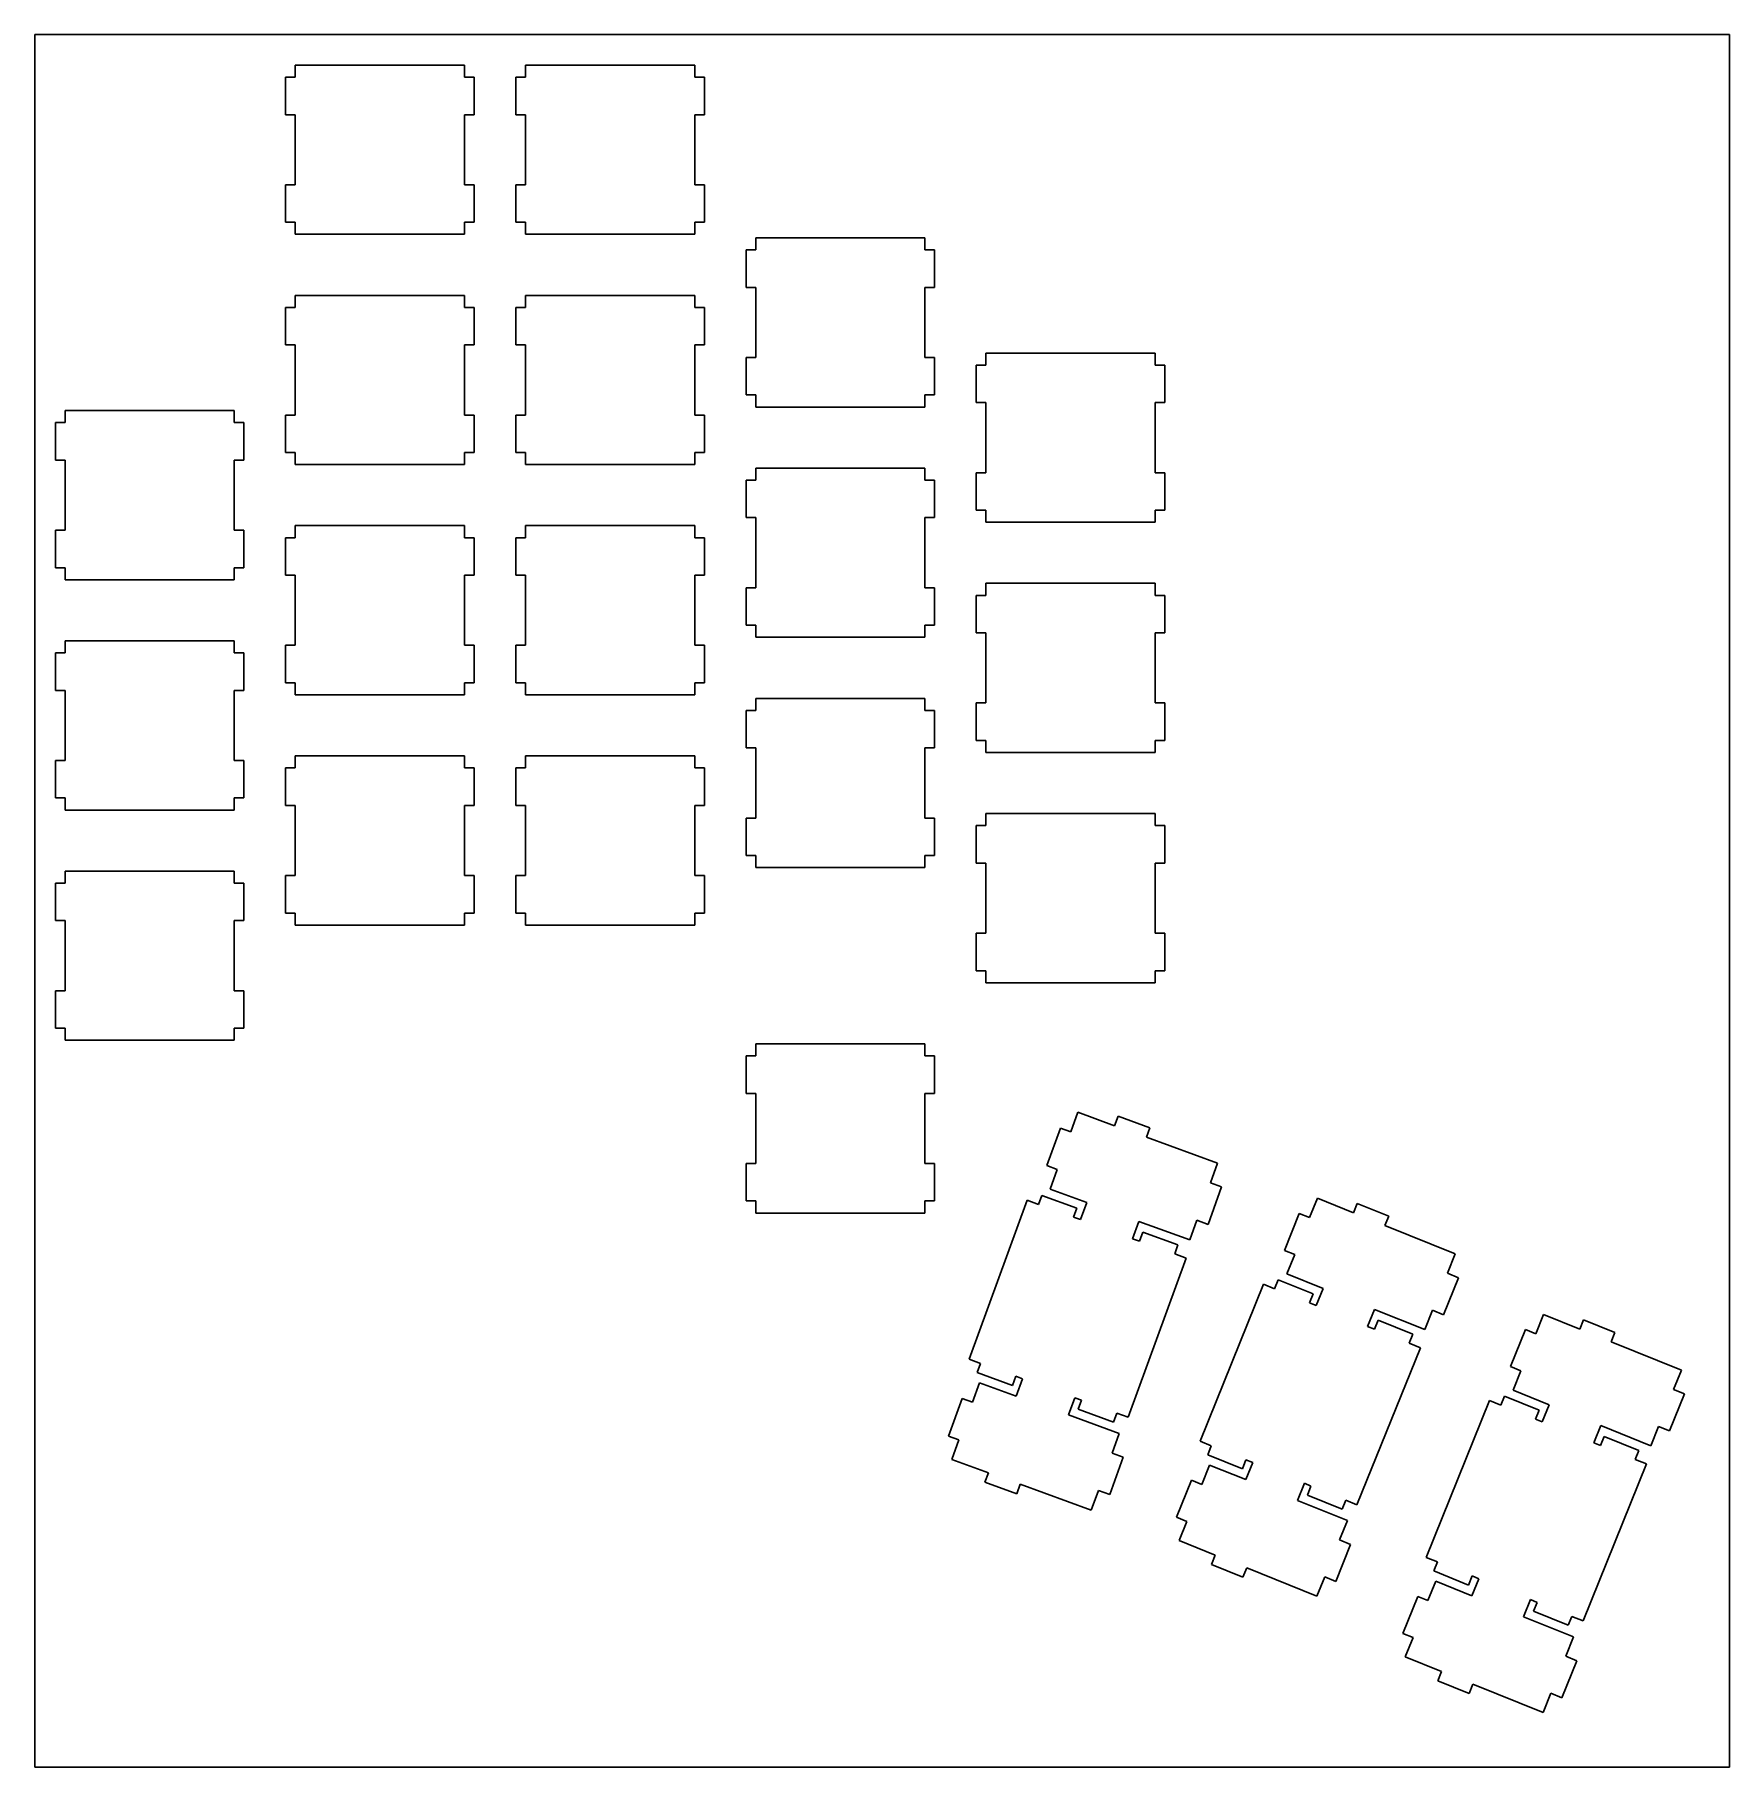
# Model space of a CAD drawing. Header units: millimetres. Extents: x 78 to 219, y 34 to 177.
import ezdxf

# ---------------------------------------------------------------- set-up
doc = ezdxf.new("R2010")
doc.units = ezdxf.units.MM
doc.header["$MEASUREMENT"] = 0

# ---------------------------------------------------------------- blocks, each defined once
blk = doc.blocks.new('block 2')
at = {"color": 7, "lineweight": 25, "true_color": 0xffffff}
blk.add_lwpolyline([(78.4, 176.98), (218.64, 176.98)], dxfattribs=at)
blk = doc.blocks.new('block 3')
at = {"color": 7, "lineweight": 25, "true_color": 0xffffff}
blk.add_lwpolyline([(218.64, 176.98), (218.64, 33.63)], dxfattribs=at)
blk = doc.blocks.new('block 4')
at = {"color": 7, "lineweight": 25, "true_color": 0xffffff}
blk.add_lwpolyline([(218.64, 33.63), (78.4, 33.63)], dxfattribs=at)
blk = doc.blocks.new('block 5')
at = {"color": 7, "lineweight": 25, "true_color": 0xffffff}
blk.add_lwpolyline([(78.4, 33.63), (78.4, 176.98)], dxfattribs=at)
blk = doc.blocks.new('block 6')
at = {"color": 7, "lineweight": 25, "true_color": 0xffffff}
blk.add_lwpolyline([(202.62, 69.49), (201.77, 69.84)], dxfattribs=at)
blk = doc.blocks.new('block 7')
at = {"color": 7, "lineweight": 25, "true_color": 0xffffff}
blk.add_lwpolyline([(201.77, 69.84), (200.53, 66.78)], dxfattribs=at)
blk = doc.blocks.new('block 8')
at = {"color": 7, "lineweight": 25, "true_color": 0xffffff}
blk.add_lwpolyline([(200.53, 66.78), (201.38, 66.44)], dxfattribs=at)
blk = doc.blocks.new('block 9')
at = {"color": 7, "lineweight": 25, "true_color": 0xffffff}
blk.add_lwpolyline([(201.38, 66.44), (200.74, 64.84)], dxfattribs=at)
blk = doc.blocks.new('block 10')
at = {"color": 7, "lineweight": 25, "true_color": 0xffffff}
blk.add_lwpolyline([(200.74, 64.84), (203.73, 63.63)], dxfattribs=at)
blk = doc.blocks.new('block 11')
at = {"color": 7, "lineweight": 25, "true_color": 0xffffff}
blk.add_lwpolyline([(203.73, 63.63), (203.16, 62.21)], dxfattribs=at)
blk = doc.blocks.new('block 12')
at = {"color": 7, "lineweight": 25, "true_color": 0xffffff}
blk.add_lwpolyline([(203.16, 62.21), (202.6, 62.44)], dxfattribs=at)
blk = doc.blocks.new('block 13')
at = {"color": 7, "lineweight": 25, "true_color": 0xffffff}
blk.add_lwpolyline([(202.6, 62.44), (202.9, 63.18)], dxfattribs=at)
blk = doc.blocks.new('block 14')
at = {"color": 7, "lineweight": 25, "true_color": 0xffffff}
blk.add_lwpolyline([(202.9, 63.18), (200.03, 64.34)], dxfattribs=at)
blk = doc.blocks.new('block 15')
at = {"color": 7, "lineweight": 25, "true_color": 0xffffff}
blk.add_lwpolyline([(200.03, 64.34), (199.73, 63.6)], dxfattribs=at)
blk = doc.blocks.new('block 16')
at = {"color": 7, "lineweight": 25, "true_color": 0xffffff}
blk.add_lwpolyline([(199.73, 63.6), (198.8, 63.97)], dxfattribs=at)
blk = doc.blocks.new('block 17')
at = {"color": 7, "lineweight": 25, "true_color": 0xffffff}
blk.add_lwpolyline([(198.8, 63.97), (193.56, 50.99)], dxfattribs=at)
blk = doc.blocks.new('block 18')
at = {"color": 7, "lineweight": 25, "true_color": 0xffffff}
blk.add_lwpolyline([(193.56, 50.99), (194.48, 50.62)], dxfattribs=at)
blk = doc.blocks.new('block 19')
at = {"color": 7, "lineweight": 25, "true_color": 0xffffff}
blk.add_lwpolyline([(194.48, 50.62), (194.19, 49.88)], dxfattribs=at)
blk = doc.blocks.new('block 20')
at = {"color": 7, "lineweight": 25, "true_color": 0xffffff}
blk.add_lwpolyline([(194.19, 49.88), (197.06, 48.71)], dxfattribs=at)
blk = doc.blocks.new('block 21')
at = {"color": 7, "lineweight": 25, "true_color": 0xffffff}
blk.add_lwpolyline([(197.06, 48.71), (197.36, 49.46)], dxfattribs=at)
blk = doc.blocks.new('block 22')
at = {"color": 7, "lineweight": 25, "true_color": 0xffffff}
blk.add_lwpolyline([(197.36, 49.46), (197.92, 49.23)], dxfattribs=at)
blk = doc.blocks.new('block 23')
at = {"color": 7, "lineweight": 25, "true_color": 0xffffff}
blk.add_lwpolyline([(197.92, 49.23), (197.34, 47.82)], dxfattribs=at)
blk = doc.blocks.new('block 24')
at = {"color": 7, "lineweight": 25, "true_color": 0xffffff}
blk.add_lwpolyline([(197.34, 47.82), (194.35, 49.03)], dxfattribs=at)
blk = doc.blocks.new('block 25')
at = {"color": 7, "lineweight": 25, "true_color": 0xffffff}
blk.add_lwpolyline([(194.35, 49.03), (193.7, 47.43)], dxfattribs=at)
blk = doc.blocks.new('block 26')
at = {"color": 7, "lineweight": 25, "true_color": 0xffffff}
blk.add_lwpolyline([(193.7, 47.43), (192.85, 47.77)], dxfattribs=at)
blk = doc.blocks.new('block 27')
at = {"color": 7, "lineweight": 25, "true_color": 0xffffff}
blk.add_lwpolyline([(192.85, 47.77), (191.61, 44.71)], dxfattribs=at)
blk = doc.blocks.new('block 28')
at = {"color": 7, "lineweight": 25, "true_color": 0xffffff}
blk.add_lwpolyline([(191.61, 44.71), (192.47, 44.37)], dxfattribs=at)
blk = doc.blocks.new('block 29')
at = {"color": 7, "lineweight": 25, "true_color": 0xffffff}
blk.add_lwpolyline([(192.47, 44.37), (191.82, 42.77)], dxfattribs=at)
blk = doc.blocks.new('block 30')
at = {"color": 7, "lineweight": 25, "true_color": 0xffffff}
blk.add_lwpolyline([(191.82, 42.77), (194.82, 41.56)], dxfattribs=at)
blk = doc.blocks.new('block 31')
at = {"color": 7, "lineweight": 25, "true_color": 0xffffff}
blk.add_lwpolyline([(194.82, 41.56), (194.51, 40.79)], dxfattribs=at)
blk = doc.blocks.new('block 32')
at = {"color": 7, "lineweight": 25, "true_color": 0xffffff}
blk.add_lwpolyline([(194.51, 40.79), (197.1, 39.74)], dxfattribs=at)
blk = doc.blocks.new('block 33')
at = {"color": 7, "lineweight": 25, "true_color": 0xffffff}
blk.add_lwpolyline([(197.1, 39.74), (197.41, 40.51)], dxfattribs=at)
blk = doc.blocks.new('block 34')
at = {"color": 7, "lineweight": 25, "true_color": 0xffffff}
blk.add_lwpolyline([(197.41, 40.51), (203.23, 38.16)], dxfattribs=at)
blk = doc.blocks.new('block 35')
at = {"color": 7, "lineweight": 25, "true_color": 0xffffff}
blk.add_lwpolyline([(203.23, 38.16), (203.87, 39.76)], dxfattribs=at)
blk = doc.blocks.new('block 36')
at = {"color": 7, "lineweight": 25, "true_color": 0xffffff}
blk.add_lwpolyline([(203.87, 39.76), (204.78, 39.39)], dxfattribs=at)
blk = doc.blocks.new('block 37')
at = {"color": 7, "lineweight": 25, "true_color": 0xffffff}
blk.add_lwpolyline([(204.78, 39.39), (206.02, 42.45)], dxfattribs=at)
blk = doc.blocks.new('block 38')
at = {"color": 7, "lineweight": 25, "true_color": 0xffffff}
blk.add_lwpolyline([(206.02, 42.45), (205.11, 42.82)], dxfattribs=at)
blk = doc.blocks.new('block 39')
at = {"color": 7, "lineweight": 25, "true_color": 0xffffff}
blk.add_lwpolyline([(205.11, 42.82), (205.75, 44.42)], dxfattribs=at)
blk = doc.blocks.new('block 40')
at = {"color": 7, "lineweight": 25, "true_color": 0xffffff}
blk.add_lwpolyline([(205.75, 44.42), (201.61, 46.09)], dxfattribs=at)
blk = doc.blocks.new('block 41')
at = {"color": 7, "lineweight": 25, "true_color": 0xffffff}
blk.add_lwpolyline([(201.61, 46.09), (202.18, 47.51)], dxfattribs=at)
blk = doc.blocks.new('block 42')
at = {"color": 7, "lineweight": 25, "true_color": 0xffffff}
blk.add_lwpolyline([(202.18, 47.51), (202.74, 47.28)], dxfattribs=at)
blk = doc.blocks.new('block 43')
at = {"color": 7, "lineweight": 25, "true_color": 0xffffff}
blk.add_lwpolyline([(202.74, 47.28), (202.44, 46.54)], dxfattribs=at)
blk = doc.blocks.new('block 44')
at = {"color": 7, "lineweight": 25, "true_color": 0xffffff}
blk.add_lwpolyline([(202.44, 46.54), (205.31, 45.38)], dxfattribs=at)
blk = doc.blocks.new('block 45')
at = {"color": 7, "lineweight": 25, "true_color": 0xffffff}
blk.add_lwpolyline([(205.31, 45.38), (205.61, 46.12)], dxfattribs=at)
blk = doc.blocks.new('block 46')
at = {"color": 7, "lineweight": 25, "true_color": 0xffffff}
blk.add_lwpolyline([(205.61, 46.12), (206.54, 45.75)], dxfattribs=at)
blk = doc.blocks.new('block 47')
at = {"color": 7, "lineweight": 25, "true_color": 0xffffff}
blk.add_lwpolyline([(206.54, 45.75), (211.78, 58.73)], dxfattribs=at)
blk = doc.blocks.new('block 48')
at = {"color": 7, "lineweight": 25, "true_color": 0xffffff}
blk.add_lwpolyline([(211.78, 58.73), (210.86, 59.1)], dxfattribs=at)
blk = doc.blocks.new('block 49')
at = {"color": 7, "lineweight": 25, "true_color": 0xffffff}
blk.add_lwpolyline([(210.86, 59.1), (211.16, 59.84)], dxfattribs=at)
blk = doc.blocks.new('block 50')
at = {"color": 7, "lineweight": 25, "true_color": 0xffffff}
blk.add_lwpolyline([(211.16, 59.84), (208.28, 61.01)], dxfattribs=at)
blk = doc.blocks.new('block 51')
at = {"color": 7, "lineweight": 25, "true_color": 0xffffff}
blk.add_lwpolyline([(208.28, 61.01), (207.98, 60.26)], dxfattribs=at)
blk = doc.blocks.new('block 52')
at = {"color": 7, "lineweight": 25, "true_color": 0xffffff}
blk.add_lwpolyline([(207.98, 60.26), (207.43, 60.49)], dxfattribs=at)
blk = doc.blocks.new('block 53')
at = {"color": 7, "lineweight": 25, "true_color": 0xffffff}
blk.add_lwpolyline([(207.43, 60.49), (208, 61.9)], dxfattribs=at)
blk = doc.blocks.new('block 54')
at = {"color": 7, "lineweight": 25, "true_color": 0xffffff}
blk.add_lwpolyline([(208, 61.9), (212.14, 60.23)], dxfattribs=at)
blk = doc.blocks.new('block 55')
at = {"color": 7, "lineweight": 25, "true_color": 0xffffff}
blk.add_lwpolyline([(212.14, 60.23), (212.79, 61.83)], dxfattribs=at)
blk = doc.blocks.new('block 56')
at = {"color": 7, "lineweight": 25, "true_color": 0xffffff}
blk.add_lwpolyline([(212.79, 61.83), (213.7, 61.46)], dxfattribs=at)
blk = doc.blocks.new('block 57')
at = {"color": 7, "lineweight": 25, "true_color": 0xffffff}
blk.add_lwpolyline([(213.7, 61.46), (214.93, 64.52)], dxfattribs=at)
blk = doc.blocks.new('block 58')
at = {"color": 7, "lineweight": 25, "true_color": 0xffffff}
blk.add_lwpolyline([(214.93, 64.52), (214.02, 64.89)], dxfattribs=at)
blk = doc.blocks.new('block 59')
at = {"color": 7, "lineweight": 25, "true_color": 0xffffff}
blk.add_lwpolyline([(214.02, 64.89), (214.67, 66.49)], dxfattribs=at)
blk = doc.blocks.new('block 60')
at = {"color": 7, "lineweight": 25, "true_color": 0xffffff}
blk.add_lwpolyline([(214.67, 66.49), (208.86, 68.84)], dxfattribs=at)
blk = doc.blocks.new('block 61')
at = {"color": 7, "lineweight": 25, "true_color": 0xffffff}
blk.add_lwpolyline([(208.86, 68.84), (209.17, 69.6)], dxfattribs=at)
blk = doc.blocks.new('block 62')
at = {"color": 7, "lineweight": 25, "true_color": 0xffffff}
blk.add_lwpolyline([(209.17, 69.6), (206.57, 70.65)], dxfattribs=at)
blk = doc.blocks.new('block 63')
at = {"color": 7, "lineweight": 25, "true_color": 0xffffff}
blk.add_lwpolyline([(206.57, 70.65), (206.26, 69.88)], dxfattribs=at)
blk = doc.blocks.new('block 64')
at = {"color": 7, "lineweight": 25, "true_color": 0xffffff}
blk.add_lwpolyline([(206.26, 69.88), (203.26, 71.09)], dxfattribs=at)
blk = doc.blocks.new('block 65')
at = {"color": 7, "lineweight": 25, "true_color": 0xffffff}
blk.add_lwpolyline([(203.26, 71.09), (202.62, 69.49)], dxfattribs=at)
blk = doc.blocks.new('block 66')
at = {"color": 7, "lineweight": 25, "true_color": 0xffffff}
blk.add_lwpolyline([(183.9, 79.11), (183.05, 79.46)], dxfattribs=at)
blk = doc.blocks.new('block 67')
at = {"color": 7, "lineweight": 25, "true_color": 0xffffff}
blk.add_lwpolyline([(183.05, 79.46), (181.82, 76.4)], dxfattribs=at)
blk = doc.blocks.new('block 68')
at = {"color": 7, "lineweight": 25, "true_color": 0xffffff}
blk.add_lwpolyline([(181.82, 76.4), (182.67, 76.05)], dxfattribs=at)
blk = doc.blocks.new('block 69')
at = {"color": 7, "lineweight": 25, "true_color": 0xffffff}
blk.add_lwpolyline([(182.67, 76.05), (182.02, 74.45)], dxfattribs=at)
blk = doc.blocks.new('block 70')
at = {"color": 7, "lineweight": 25, "true_color": 0xffffff}
blk.add_lwpolyline([(182.02, 74.45), (185.02, 73.24)], dxfattribs=at)
blk = doc.blocks.new('block 71')
at = {"color": 7, "lineweight": 25, "true_color": 0xffffff}
blk.add_lwpolyline([(185.02, 73.24), (184.44, 71.83)], dxfattribs=at)
blk = doc.blocks.new('block 72')
at = {"color": 7, "lineweight": 25, "true_color": 0xffffff}
blk.add_lwpolyline([(184.44, 71.83), (183.89, 72.05)], dxfattribs=at)
blk = doc.blocks.new('block 73')
at = {"color": 7, "lineweight": 25, "true_color": 0xffffff}
blk.add_lwpolyline([(183.89, 72.05), (184.19, 72.8)], dxfattribs=at)
blk = doc.blocks.new('block 74')
at = {"color": 7, "lineweight": 25, "true_color": 0xffffff}
blk.add_lwpolyline([(184.19, 72.8), (181.31, 73.96)], dxfattribs=at)
blk = doc.blocks.new('block 75')
at = {"color": 7, "lineweight": 25, "true_color": 0xffffff}
blk.add_lwpolyline([(181.31, 73.96), (181.01, 73.21)], dxfattribs=at)
blk = doc.blocks.new('block 76')
at = {"color": 7, "lineweight": 25, "true_color": 0xffffff}
blk.add_lwpolyline([(181.01, 73.21), (180.09, 73.59)], dxfattribs=at)
blk = doc.blocks.new('block 77')
at = {"color": 7, "lineweight": 25, "true_color": 0xffffff}
blk.add_lwpolyline([(180.09, 73.59), (174.84, 60.61)], dxfattribs=at)
blk = doc.blocks.new('block 78')
at = {"color": 7, "lineweight": 25, "true_color": 0xffffff}
blk.add_lwpolyline([(174.84, 60.61), (175.77, 60.23)], dxfattribs=at)
blk = doc.blocks.new('block 79')
at = {"color": 7, "lineweight": 25, "true_color": 0xffffff}
blk.add_lwpolyline([(175.77, 60.23), (175.47, 59.49)], dxfattribs=at)
blk = doc.blocks.new('block 80')
at = {"color": 7, "lineweight": 25, "true_color": 0xffffff}
blk.add_lwpolyline([(175.47, 59.49), (178.34, 58.33)], dxfattribs=at)
blk = doc.blocks.new('block 81')
at = {"color": 7, "lineweight": 25, "true_color": 0xffffff}
blk.add_lwpolyline([(178.34, 58.33), (178.64, 59.07)], dxfattribs=at)
blk = doc.blocks.new('block 82')
at = {"color": 7, "lineweight": 25, "true_color": 0xffffff}
blk.add_lwpolyline([(178.64, 59.07), (179.2, 58.85)], dxfattribs=at)
blk = doc.blocks.new('block 83')
at = {"color": 7, "lineweight": 25, "true_color": 0xffffff}
blk.add_lwpolyline([(179.2, 58.85), (178.63, 57.43)], dxfattribs=at)
blk = doc.blocks.new('block 84')
at = {"color": 7, "lineweight": 25, "true_color": 0xffffff}
blk.add_lwpolyline([(178.63, 57.43), (175.63, 58.64)], dxfattribs=at)
blk = doc.blocks.new('block 85')
at = {"color": 7, "lineweight": 25, "true_color": 0xffffff}
blk.add_lwpolyline([(175.63, 58.64), (174.99, 57.04)], dxfattribs=at)
blk = doc.blocks.new('block 86')
at = {"color": 7, "lineweight": 25, "true_color": 0xffffff}
blk.add_lwpolyline([(174.99, 57.04), (174.14, 57.39)], dxfattribs=at)
blk = doc.blocks.new('block 87')
at = {"color": 7, "lineweight": 25, "true_color": 0xffffff}
blk.add_lwpolyline([(174.14, 57.39), (172.9, 54.33)], dxfattribs=at)
blk = doc.blocks.new('block 88')
at = {"color": 7, "lineweight": 25, "true_color": 0xffffff}
blk.add_lwpolyline([(172.9, 54.33), (173.75, 53.98)], dxfattribs=at)
blk = doc.blocks.new('block 89')
at = {"color": 7, "lineweight": 25, "true_color": 0xffffff}
blk.add_lwpolyline([(173.75, 53.98), (173.11, 52.39)], dxfattribs=at)
blk = doc.blocks.new('block 90')
at = {"color": 7, "lineweight": 25, "true_color": 0xffffff}
blk.add_lwpolyline([(173.11, 52.39), (176.1, 51.18)], dxfattribs=at)
blk = doc.blocks.new('block 91')
at = {"color": 7, "lineweight": 25, "true_color": 0xffffff}
blk.add_lwpolyline([(176.1, 51.18), (175.79, 50.41)], dxfattribs=at)
blk = doc.blocks.new('block 92')
at = {"color": 7, "lineweight": 25, "true_color": 0xffffff}
blk.add_lwpolyline([(175.79, 50.41), (178.39, 49.36)], dxfattribs=at)
blk = doc.blocks.new('block 93')
at = {"color": 7, "lineweight": 25, "true_color": 0xffffff}
blk.add_lwpolyline([(178.39, 49.36), (178.7, 50.13)], dxfattribs=at)
blk = doc.blocks.new('block 94')
at = {"color": 7, "lineweight": 25, "true_color": 0xffffff}
blk.add_lwpolyline([(178.7, 50.13), (184.51, 47.78)], dxfattribs=at)
blk = doc.blocks.new('block 95')
at = {"color": 7, "lineweight": 25, "true_color": 0xffffff}
blk.add_lwpolyline([(184.51, 47.78), (185.16, 49.38)], dxfattribs=at)
blk = doc.blocks.new('block 96')
at = {"color": 7, "lineweight": 25, "true_color": 0xffffff}
blk.add_lwpolyline([(185.16, 49.38), (186.07, 49.01)], dxfattribs=at)
blk = doc.blocks.new('block 97')
at = {"color": 7, "lineweight": 25, "true_color": 0xffffff}
blk.add_lwpolyline([(186.07, 49.01), (187.3, 52.07)], dxfattribs=at)
blk = doc.blocks.new('block 98')
at = {"color": 7, "lineweight": 25, "true_color": 0xffffff}
blk.add_lwpolyline([(187.3, 52.07), (186.39, 52.44)], dxfattribs=at)
blk = doc.blocks.new('block 99')
at = {"color": 7, "lineweight": 25, "true_color": 0xffffff}
blk.add_lwpolyline([(186.39, 52.44), (187.04, 54.04)], dxfattribs=at)
blk = doc.blocks.new('block 100')
at = {"color": 7, "lineweight": 25, "true_color": 0xffffff}
blk.add_lwpolyline([(187.04, 54.04), (182.89, 55.71)], dxfattribs=at)
blk = doc.blocks.new('block 101')
at = {"color": 7, "lineweight": 25, "true_color": 0xffffff}
blk.add_lwpolyline([(182.89, 55.71), (183.47, 57.13)], dxfattribs=at)
blk = doc.blocks.new('block 102')
at = {"color": 7, "lineweight": 25, "true_color": 0xffffff}
blk.add_lwpolyline([(183.47, 57.13), (184.02, 56.9)], dxfattribs=at)
blk = doc.blocks.new('block 103')
at = {"color": 7, "lineweight": 25, "true_color": 0xffffff}
blk.add_lwpolyline([(184.02, 56.9), (183.72, 56.16)], dxfattribs=at)
blk = doc.blocks.new('block 104')
at = {"color": 7, "lineweight": 25, "true_color": 0xffffff}
blk.add_lwpolyline([(183.72, 56.16), (186.6, 55)], dxfattribs=at)
blk = doc.blocks.new('block 105')
at = {"color": 7, "lineweight": 25, "true_color": 0xffffff}
blk.add_lwpolyline([(186.6, 55), (186.9, 55.74)], dxfattribs=at)
blk = doc.blocks.new('block 106')
at = {"color": 7, "lineweight": 25, "true_color": 0xffffff}
blk.add_lwpolyline([(186.9, 55.74), (187.82, 55.36)], dxfattribs=at)
blk = doc.blocks.new('block 107')
at = {"color": 7, "lineweight": 25, "true_color": 0xffffff}
blk.add_lwpolyline([(187.82, 55.36), (193.07, 68.34)], dxfattribs=at)
blk = doc.blocks.new('block 108')
at = {"color": 7, "lineweight": 25, "true_color": 0xffffff}
blk.add_lwpolyline([(193.07, 68.34), (192.14, 68.72)], dxfattribs=at)
blk = doc.blocks.new('block 109')
at = {"color": 7, "lineweight": 25, "true_color": 0xffffff}
blk.add_lwpolyline([(192.14, 68.72), (192.44, 69.46)], dxfattribs=at)
blk = doc.blocks.new('block 110')
at = {"color": 7, "lineweight": 25, "true_color": 0xffffff}
blk.add_lwpolyline([(192.44, 69.46), (189.57, 70.62)], dxfattribs=at)
blk = doc.blocks.new('block 111')
at = {"color": 7, "lineweight": 25, "true_color": 0xffffff}
blk.add_lwpolyline([(189.57, 70.62), (189.27, 69.88)], dxfattribs=at)
blk = doc.blocks.new('block 112')
at = {"color": 7, "lineweight": 25, "true_color": 0xffffff}
blk.add_lwpolyline([(189.27, 69.88), (188.71, 70.11)], dxfattribs=at)
blk = doc.blocks.new('block 113')
at = {"color": 7, "lineweight": 25, "true_color": 0xffffff}
blk.add_lwpolyline([(188.71, 70.11), (189.28, 71.52)], dxfattribs=at)
blk = doc.blocks.new('block 114')
at = {"color": 7, "lineweight": 25, "true_color": 0xffffff}
blk.add_lwpolyline([(189.28, 71.52), (193.43, 69.84)], dxfattribs=at)
blk = doc.blocks.new('block 115')
at = {"color": 7, "lineweight": 25, "true_color": 0xffffff}
blk.add_lwpolyline([(193.43, 69.84), (194.07, 71.44)], dxfattribs=at)
blk = doc.blocks.new('block 116')
at = {"color": 7, "lineweight": 25, "true_color": 0xffffff}
blk.add_lwpolyline([(194.07, 71.44), (194.98, 71.08)], dxfattribs=at)
blk = doc.blocks.new('block 117')
at = {"color": 7, "lineweight": 25, "true_color": 0xffffff}
blk.add_lwpolyline([(194.98, 71.08), (196.22, 74.14)], dxfattribs=at)
blk = doc.blocks.new('block 118')
at = {"color": 7, "lineweight": 25, "true_color": 0xffffff}
blk.add_lwpolyline([(196.22, 74.14), (195.31, 74.5)], dxfattribs=at)
blk = doc.blocks.new('block 119')
at = {"color": 7, "lineweight": 25, "true_color": 0xffffff}
blk.add_lwpolyline([(195.31, 74.5), (195.95, 76.1)], dxfattribs=at)
blk = doc.blocks.new('block 120')
at = {"color": 7, "lineweight": 25, "true_color": 0xffffff}
blk.add_lwpolyline([(195.95, 76.1), (190.14, 78.45)], dxfattribs=at)
blk = doc.blocks.new('block 121')
at = {"color": 7, "lineweight": 25, "true_color": 0xffffff}
blk.add_lwpolyline([(190.14, 78.45), (190.45, 79.22)], dxfattribs=at)
blk = doc.blocks.new('block 122')
at = {"color": 7, "lineweight": 25, "true_color": 0xffffff}
blk.add_lwpolyline([(190.45, 79.22), (187.85, 80.27)], dxfattribs=at)
blk = doc.blocks.new('block 123')
at = {"color": 7, "lineweight": 25, "true_color": 0xffffff}
blk.add_lwpolyline([(187.85, 80.27), (187.55, 79.5)], dxfattribs=at)
blk = doc.blocks.new('block 124')
at = {"color": 7, "lineweight": 25, "true_color": 0xffffff}
blk.add_lwpolyline([(187.55, 79.5), (184.55, 80.71)], dxfattribs=at)
blk = doc.blocks.new('block 125')
at = {"color": 7, "lineweight": 25, "true_color": 0xffffff}
blk.add_lwpolyline([(184.55, 80.71), (183.9, 79.11)], dxfattribs=at)
blk = doc.blocks.new('block 126')
at = {"color": 7, "lineweight": 25, "true_color": 0xffffff}
blk.add_lwpolyline([(164.15, 86.2), (163.28, 86.51)], dxfattribs=at)
blk = doc.blocks.new('block 127')
at = {"color": 7, "lineweight": 25, "true_color": 0xffffff}
blk.add_lwpolyline([(163.28, 86.51), (162.15, 83.41)], dxfattribs=at)
blk = doc.blocks.new('block 128')
at = {"color": 7, "lineweight": 25, "true_color": 0xffffff}
blk.add_lwpolyline([(162.15, 83.41), (163.02, 83.09)], dxfattribs=at)
blk = doc.blocks.new('block 129')
at = {"color": 7, "lineweight": 25, "true_color": 0xffffff}
blk.add_lwpolyline([(163.02, 83.09), (162.43, 81.47)], dxfattribs=at)
blk = doc.blocks.new('block 130')
at = {"color": 7, "lineweight": 25, "true_color": 0xffffff}
blk.add_lwpolyline([(162.43, 81.47), (165.46, 80.37)], dxfattribs=at)
blk = doc.blocks.new('block 131')
at = {"color": 7, "lineweight": 25, "true_color": 0xffffff}
blk.add_lwpolyline([(165.46, 80.37), (164.94, 78.94)], dxfattribs=at)
blk = doc.blocks.new('block 132')
at = {"color": 7, "lineweight": 25, "true_color": 0xffffff}
blk.add_lwpolyline([(164.94, 78.94), (164.38, 79.14)], dxfattribs=at)
blk = doc.blocks.new('block 133')
at = {"color": 7, "lineweight": 25, "true_color": 0xffffff}
blk.add_lwpolyline([(164.38, 79.14), (164.65, 79.89)], dxfattribs=at)
blk = doc.blocks.new('block 134')
at = {"color": 7, "lineweight": 25, "true_color": 0xffffff}
blk.add_lwpolyline([(164.65, 79.89), (161.74, 80.95)], dxfattribs=at)
blk = doc.blocks.new('block 135')
at = {"color": 7, "lineweight": 25, "true_color": 0xffffff}
blk.add_lwpolyline([(161.74, 80.95), (161.46, 80.2)], dxfattribs=at)
blk = doc.blocks.new('block 136')
at = {"color": 7, "lineweight": 25, "true_color": 0xffffff}
blk.add_lwpolyline([(161.46, 80.2), (160.52, 80.54)], dxfattribs=at)
blk = doc.blocks.new('block 137')
at = {"color": 7, "lineweight": 25, "true_color": 0xffffff}
blk.add_lwpolyline([(160.52, 80.54), (155.73, 67.39)], dxfattribs=at)
blk = doc.blocks.new('block 138')
at = {"color": 7, "lineweight": 25, "true_color": 0xffffff}
blk.add_lwpolyline([(155.73, 67.39), (156.68, 67.05)], dxfattribs=at)
blk = doc.blocks.new('block 139')
at = {"color": 7, "lineweight": 25, "true_color": 0xffffff}
blk.add_lwpolyline([(156.68, 67.05), (156.4, 66.29)], dxfattribs=at)
blk = doc.blocks.new('block 140')
at = {"color": 7, "lineweight": 25, "true_color": 0xffffff}
blk.add_lwpolyline([(156.4, 66.29), (159.32, 65.23)], dxfattribs=at)
blk = doc.blocks.new('block 141')
at = {"color": 7, "lineweight": 25, "true_color": 0xffffff}
blk.add_lwpolyline([(159.32, 65.23), (159.59, 65.99)], dxfattribs=at)
blk = doc.blocks.new('block 142')
at = {"color": 7, "lineweight": 25, "true_color": 0xffffff}
blk.add_lwpolyline([(159.59, 65.99), (160.15, 65.78)], dxfattribs=at)
blk = doc.blocks.new('block 143')
at = {"color": 7, "lineweight": 25, "true_color": 0xffffff}
blk.add_lwpolyline([(160.15, 65.78), (159.63, 64.35)], dxfattribs=at)
blk = doc.blocks.new('block 144')
at = {"color": 7, "lineweight": 25, "true_color": 0xffffff}
blk.add_lwpolyline([(159.63, 64.35), (156.59, 65.45)], dxfattribs=at)
blk = doc.blocks.new('block 145')
at = {"color": 7, "lineweight": 25, "true_color": 0xffffff}
blk.add_lwpolyline([(156.59, 65.45), (156.01, 63.83)], dxfattribs=at)
blk = doc.blocks.new('block 146')
at = {"color": 7, "lineweight": 25, "true_color": 0xffffff}
blk.add_lwpolyline([(156.01, 63.83), (155.14, 64.15)], dxfattribs=at)
blk = doc.blocks.new('block 147')
at = {"color": 7, "lineweight": 25, "true_color": 0xffffff}
blk.add_lwpolyline([(155.14, 64.15), (154.01, 61.04)], dxfattribs=at)
blk = doc.blocks.new('block 148')
at = {"color": 7, "lineweight": 25, "true_color": 0xffffff}
blk.add_lwpolyline([(154.01, 61.04), (154.88, 60.73)], dxfattribs=at)
blk = doc.blocks.new('block 149')
at = {"color": 7, "lineweight": 25, "true_color": 0xffffff}
blk.add_lwpolyline([(154.88, 60.73), (154.29, 59.11)], dxfattribs=at)
blk = doc.blocks.new('block 150')
at = {"color": 7, "lineweight": 25, "true_color": 0xffffff}
blk.add_lwpolyline([(154.29, 59.11), (157.32, 58)], dxfattribs=at)
blk = doc.blocks.new('block 151')
at = {"color": 7, "lineweight": 25, "true_color": 0xffffff}
blk.add_lwpolyline([(157.32, 58), (157.04, 57.23)], dxfattribs=at)
blk = doc.blocks.new('block 152')
at = {"color": 7, "lineweight": 25, "true_color": 0xffffff}
blk.add_lwpolyline([(157.04, 57.23), (159.67, 56.27)], dxfattribs=at)
blk = doc.blocks.new('block 153')
at = {"color": 7, "lineweight": 25, "true_color": 0xffffff}
blk.add_lwpolyline([(159.67, 56.27), (159.95, 57.05)], dxfattribs=at)
blk = doc.blocks.new('block 154')
at = {"color": 7, "lineweight": 25, "true_color": 0xffffff}
blk.add_lwpolyline([(159.95, 57.05), (165.84, 54.9)], dxfattribs=at)
blk = doc.blocks.new('block 155')
at = {"color": 7, "lineweight": 25, "true_color": 0xffffff}
blk.add_lwpolyline([(165.84, 54.9), (166.43, 56.52)], dxfattribs=at)
blk = doc.blocks.new('block 156')
at = {"color": 7, "lineweight": 25, "true_color": 0xffffff}
blk.add_lwpolyline([(166.43, 56.52), (167.36, 56.19)], dxfattribs=at)
blk = doc.blocks.new('block 157')
at = {"color": 7, "lineweight": 25, "true_color": 0xffffff}
blk.add_lwpolyline([(167.36, 56.19), (168.48, 59.29)], dxfattribs=at)
blk = doc.blocks.new('block 158')
at = {"color": 7, "lineweight": 25, "true_color": 0xffffff}
blk.add_lwpolyline([(168.48, 59.29), (167.56, 59.63)], dxfattribs=at)
blk = doc.blocks.new('block 159')
at = {"color": 7, "lineweight": 25, "true_color": 0xffffff}
blk.add_lwpolyline([(167.56, 59.63), (168.15, 61.25)], dxfattribs=at)
blk = doc.blocks.new('block 160')
at = {"color": 7, "lineweight": 25, "true_color": 0xffffff}
blk.add_lwpolyline([(168.15, 61.25), (163.95, 62.78)], dxfattribs=at)
blk = doc.blocks.new('block 161')
at = {"color": 7, "lineweight": 25, "true_color": 0xffffff}
blk.add_lwpolyline([(163.95, 62.78), (164.47, 64.21)], dxfattribs=at)
blk = doc.blocks.new('block 162')
at = {"color": 7, "lineweight": 25, "true_color": 0xffffff}
blk.add_lwpolyline([(164.47, 64.21), (165.04, 64)], dxfattribs=at)
blk = doc.blocks.new('block 163')
at = {"color": 7, "lineweight": 25, "true_color": 0xffffff}
blk.add_lwpolyline([(165.04, 64), (164.76, 63.25)], dxfattribs=at)
blk = doc.blocks.new('block 164')
at = {"color": 7, "lineweight": 25, "true_color": 0xffffff}
blk.add_lwpolyline([(164.76, 63.25), (167.68, 62.19)], dxfattribs=at)
blk = doc.blocks.new('block 165')
at = {"color": 7, "lineweight": 25, "true_color": 0xffffff}
blk.add_lwpolyline([(167.68, 62.19), (167.95, 62.94)], dxfattribs=at)
blk = doc.blocks.new('block 166')
at = {"color": 7, "lineweight": 25, "true_color": 0xffffff}
blk.add_lwpolyline([(167.95, 62.94), (168.89, 62.6)], dxfattribs=at)
blk = doc.blocks.new('block 167')
at = {"color": 7, "lineweight": 25, "true_color": 0xffffff}
blk.add_lwpolyline([(168.89, 62.6), (173.68, 75.76)], dxfattribs=at)
blk = doc.blocks.new('block 168')
at = {"color": 7, "lineweight": 25, "true_color": 0xffffff}
blk.add_lwpolyline([(173.68, 75.76), (172.74, 76.1)], dxfattribs=at)
blk = doc.blocks.new('block 169')
at = {"color": 7, "lineweight": 25, "true_color": 0xffffff}
blk.add_lwpolyline([(172.74, 76.1), (173.01, 76.85)], dxfattribs=at)
blk = doc.blocks.new('block 170')
at = {"color": 7, "lineweight": 25, "true_color": 0xffffff}
blk.add_lwpolyline([(173.01, 76.85), (170.1, 77.91)], dxfattribs=at)
blk = doc.blocks.new('block 171')
at = {"color": 7, "lineweight": 25, "true_color": 0xffffff}
blk.add_lwpolyline([(170.1, 77.91), (169.83, 77.16)], dxfattribs=at)
blk = doc.blocks.new('block 172')
at = {"color": 7, "lineweight": 25, "true_color": 0xffffff}
blk.add_lwpolyline([(169.83, 77.16), (169.26, 77.36)], dxfattribs=at)
blk = doc.blocks.new('block 173')
at = {"color": 7, "lineweight": 25, "true_color": 0xffffff}
blk.add_lwpolyline([(169.26, 77.36), (169.78, 78.8)], dxfattribs=at)
blk = doc.blocks.new('block 174')
at = {"color": 7, "lineweight": 25, "true_color": 0xffffff}
blk.add_lwpolyline([(169.78, 78.8), (173.98, 77.27)], dxfattribs=at)
blk = doc.blocks.new('block 175')
at = {"color": 7, "lineweight": 25, "true_color": 0xffffff}
blk.add_lwpolyline([(173.98, 77.27), (174.57, 78.89)], dxfattribs=at)
blk = doc.blocks.new('block 176')
at = {"color": 7, "lineweight": 25, "true_color": 0xffffff}
blk.add_lwpolyline([(174.57, 78.89), (175.5, 78.55)], dxfattribs=at)
blk = doc.blocks.new('block 177')
at = {"color": 7, "lineweight": 25, "true_color": 0xffffff}
blk.add_lwpolyline([(175.5, 78.55), (176.62, 81.65)], dxfattribs=at)
blk = doc.blocks.new('block 178')
at = {"color": 7, "lineweight": 25, "true_color": 0xffffff}
blk.add_lwpolyline([(176.62, 81.65), (175.7, 81.99)], dxfattribs=at)
blk = doc.blocks.new('block 179')
at = {"color": 7, "lineweight": 25, "true_color": 0xffffff}
blk.add_lwpolyline([(175.7, 81.99), (176.29, 83.61)], dxfattribs=at)
blk = doc.blocks.new('block 180')
at = {"color": 7, "lineweight": 25, "true_color": 0xffffff}
blk.add_lwpolyline([(176.29, 83.61), (170.4, 85.76)], dxfattribs=at)
blk = doc.blocks.new('block 181')
at = {"color": 7, "lineweight": 25, "true_color": 0xffffff}
blk.add_lwpolyline([(170.4, 85.76), (170.68, 86.53)], dxfattribs=at)
blk = doc.blocks.new('block 182')
at = {"color": 7, "lineweight": 25, "true_color": 0xffffff}
blk.add_lwpolyline([(170.68, 86.53), (168.05, 87.49)], dxfattribs=at)
blk = doc.blocks.new('block 183')
at = {"color": 7, "lineweight": 25, "true_color": 0xffffff}
blk.add_lwpolyline([(168.05, 87.49), (167.77, 86.71)], dxfattribs=at)
blk = doc.blocks.new('block 184')
at = {"color": 7, "lineweight": 25, "true_color": 0xffffff}
blk.add_lwpolyline([(167.77, 86.71), (164.73, 87.82)], dxfattribs=at)
blk = doc.blocks.new('block 185')
at = {"color": 7, "lineweight": 25, "true_color": 0xffffff}
blk.add_lwpolyline([(164.73, 87.82), (164.15, 86.2)], dxfattribs=at)
blk = doc.blocks.new('block 186')
at = {"color": 7, "lineweight": 25, "true_color": 0xffffff}
blk.add_lwpolyline([(138.07, 93.49), (138.07, 92.49)], dxfattribs=at)
blk = doc.blocks.new('block 187')
at = {"color": 7, "lineweight": 25, "true_color": 0xffffff}
blk.add_lwpolyline([(138.07, 92.49), (137.27, 92.49)], dxfattribs=at)
blk = doc.blocks.new('block 188')
at = {"color": 7, "lineweight": 25, "true_color": 0xffffff}
blk.add_lwpolyline([(137.27, 92.49), (137.27, 89.39)], dxfattribs=at)
blk = doc.blocks.new('block 189')
at = {"color": 7, "lineweight": 25, "true_color": 0xffffff}
blk.add_lwpolyline([(137.27, 89.39), (138.07, 89.39)], dxfattribs=at)
blk = doc.blocks.new('block 190')
at = {"color": 7, "lineweight": 25, "true_color": 0xffffff}
blk.add_lwpolyline([(138.07, 89.39), (138.07, 83.59)], dxfattribs=at)
blk = doc.blocks.new('block 191')
at = {"color": 7, "lineweight": 25, "true_color": 0xffffff}
blk.add_lwpolyline([(138.07, 83.59), (137.27, 83.59)], dxfattribs=at)
blk = doc.blocks.new('block 192')
at = {"color": 7, "lineweight": 25, "true_color": 0xffffff}
blk.add_lwpolyline([(137.27, 83.59), (137.27, 80.49)], dxfattribs=at)
blk = doc.blocks.new('block 193')
at = {"color": 7, "lineweight": 25, "true_color": 0xffffff}
blk.add_lwpolyline([(137.27, 80.49), (138.07, 80.49)], dxfattribs=at)
blk = doc.blocks.new('block 194')
at = {"color": 7, "lineweight": 25, "true_color": 0xffffff}
blk.add_lwpolyline([(138.07, 80.49), (138.07, 79.49)], dxfattribs=at)
blk = doc.blocks.new('block 195')
at = {"color": 7, "lineweight": 25, "true_color": 0xffffff}
blk.add_lwpolyline([(138.07, 79.49), (152.07, 79.49)], dxfattribs=at)
blk = doc.blocks.new('block 196')
at = {"color": 7, "lineweight": 25, "true_color": 0xffffff}
blk.add_lwpolyline([(152.07, 79.49), (152.07, 80.49)], dxfattribs=at)
blk = doc.blocks.new('block 197')
at = {"color": 7, "lineweight": 25, "true_color": 0xffffff}
blk.add_lwpolyline([(152.07, 80.49), (152.87, 80.49)], dxfattribs=at)
blk = doc.blocks.new('block 198')
at = {"color": 7, "lineweight": 25, "true_color": 0xffffff}
blk.add_lwpolyline([(152.87, 80.49), (152.87, 83.59)], dxfattribs=at)
blk = doc.blocks.new('block 199')
at = {"color": 7, "lineweight": 25, "true_color": 0xffffff}
blk.add_lwpolyline([(152.87, 83.59), (152.07, 83.59)], dxfattribs=at)
blk = doc.blocks.new('block 200')
at = {"color": 7, "lineweight": 25, "true_color": 0xffffff}
blk.add_lwpolyline([(152.07, 83.59), (152.07, 89.39)], dxfattribs=at)
blk = doc.blocks.new('block 201')
at = {"color": 7, "lineweight": 25, "true_color": 0xffffff}
blk.add_lwpolyline([(152.07, 89.39), (152.87, 89.39)], dxfattribs=at)
blk = doc.blocks.new('block 202')
at = {"color": 7, "lineweight": 25, "true_color": 0xffffff}
blk.add_lwpolyline([(152.87, 89.39), (152.87, 92.49)], dxfattribs=at)
blk = doc.blocks.new('block 203')
at = {"color": 7, "lineweight": 25, "true_color": 0xffffff}
blk.add_lwpolyline([(152.87, 92.49), (152.07, 92.49)], dxfattribs=at)
blk = doc.blocks.new('block 204')
at = {"color": 7, "lineweight": 25, "true_color": 0xffffff}
blk.add_lwpolyline([(152.07, 92.49), (152.07, 93.49)], dxfattribs=at)
blk = doc.blocks.new('block 205')
at = {"color": 7, "lineweight": 25, "true_color": 0xffffff}
blk.add_lwpolyline([(152.07, 93.49), (138.07, 93.49)], dxfattribs=at)
blk = doc.blocks.new('block 206')
at = {"color": 7, "lineweight": 25, "true_color": 0xffffff}
blk.add_lwpolyline([(80.92, 107.78), (80.92, 106.78)], dxfattribs=at)
blk = doc.blocks.new('block 207')
at = {"color": 7, "lineweight": 25, "true_color": 0xffffff}
blk.add_lwpolyline([(80.92, 106.78), (80.12, 106.78)], dxfattribs=at)
blk = doc.blocks.new('block 208')
at = {"color": 7, "lineweight": 25, "true_color": 0xffffff}
blk.add_lwpolyline([(80.12, 106.78), (80.12, 103.68)], dxfattribs=at)
blk = doc.blocks.new('block 209')
at = {"color": 7, "lineweight": 25, "true_color": 0xffffff}
blk.add_lwpolyline([(80.12, 103.68), (80.92, 103.68)], dxfattribs=at)
blk = doc.blocks.new('block 210')
at = {"color": 7, "lineweight": 25, "true_color": 0xffffff}
blk.add_lwpolyline([(80.92, 103.68), (80.92, 97.88)], dxfattribs=at)
blk = doc.blocks.new('block 211')
at = {"color": 7, "lineweight": 25, "true_color": 0xffffff}
blk.add_lwpolyline([(80.92, 97.88), (80.12, 97.88)], dxfattribs=at)
blk = doc.blocks.new('block 212')
at = {"color": 7, "lineweight": 25, "true_color": 0xffffff}
blk.add_lwpolyline([(80.12, 97.88), (80.12, 94.78)], dxfattribs=at)
blk = doc.blocks.new('block 213')
at = {"color": 7, "lineweight": 25, "true_color": 0xffffff}
blk.add_lwpolyline([(80.12, 94.78), (80.92, 94.78)], dxfattribs=at)
blk = doc.blocks.new('block 214')
at = {"color": 7, "lineweight": 25, "true_color": 0xffffff}
blk.add_lwpolyline([(80.92, 94.78), (80.92, 93.78)], dxfattribs=at)
blk = doc.blocks.new('block 215')
at = {"color": 7, "lineweight": 25, "true_color": 0xffffff}
blk.add_lwpolyline([(80.92, 93.78), (94.92, 93.78)], dxfattribs=at)
blk = doc.blocks.new('block 216')
at = {"color": 7, "lineweight": 25, "true_color": 0xffffff}
blk.add_lwpolyline([(94.92, 93.78), (94.92, 94.78)], dxfattribs=at)
blk = doc.blocks.new('block 217')
at = {"color": 7, "lineweight": 25, "true_color": 0xffffff}
blk.add_lwpolyline([(94.92, 94.78), (95.72, 94.78)], dxfattribs=at)
blk = doc.blocks.new('block 218')
at = {"color": 7, "lineweight": 25, "true_color": 0xffffff}
blk.add_lwpolyline([(95.72, 94.78), (95.72, 97.88)], dxfattribs=at)
blk = doc.blocks.new('block 219')
at = {"color": 7, "lineweight": 25, "true_color": 0xffffff}
blk.add_lwpolyline([(95.72, 97.88), (94.92, 97.88)], dxfattribs=at)
blk = doc.blocks.new('block 220')
at = {"color": 7, "lineweight": 25, "true_color": 0xffffff}
blk.add_lwpolyline([(94.92, 97.88), (94.92, 103.68)], dxfattribs=at)
blk = doc.blocks.new('block 221')
at = {"color": 7, "lineweight": 25, "true_color": 0xffffff}
blk.add_lwpolyline([(94.92, 103.68), (95.72, 103.68)], dxfattribs=at)
blk = doc.blocks.new('block 222')
at = {"color": 7, "lineweight": 25, "true_color": 0xffffff}
blk.add_lwpolyline([(95.72, 103.68), (95.72, 106.78)], dxfattribs=at)
blk = doc.blocks.new('block 223')
at = {"color": 7, "lineweight": 25, "true_color": 0xffffff}
blk.add_lwpolyline([(95.72, 106.78), (94.92, 106.78)], dxfattribs=at)
blk = doc.blocks.new('block 224')
at = {"color": 7, "lineweight": 25, "true_color": 0xffffff}
blk.add_lwpolyline([(94.92, 106.78), (94.92, 107.78)], dxfattribs=at)
blk = doc.blocks.new('block 225')
at = {"color": 7, "lineweight": 25, "true_color": 0xffffff}
blk.add_lwpolyline([(94.92, 107.78), (80.92, 107.78)], dxfattribs=at)
blk = doc.blocks.new('block 226')
at = {"color": 7, "lineweight": 25, "true_color": 0xffffff}
blk.add_lwpolyline([(157.12, 112.54), (157.12, 111.54)], dxfattribs=at)
blk = doc.blocks.new('block 227')
at = {"color": 7, "lineweight": 25, "true_color": 0xffffff}
blk.add_lwpolyline([(157.12, 111.54), (156.32, 111.54)], dxfattribs=at)
blk = doc.blocks.new('block 228')
at = {"color": 7, "lineweight": 25, "true_color": 0xffffff}
blk.add_lwpolyline([(156.32, 111.54), (156.32, 108.44)], dxfattribs=at)
blk = doc.blocks.new('block 229')
at = {"color": 7, "lineweight": 25, "true_color": 0xffffff}
blk.add_lwpolyline([(156.32, 108.44), (157.12, 108.44)], dxfattribs=at)
blk = doc.blocks.new('block 230')
at = {"color": 7, "lineweight": 25, "true_color": 0xffffff}
blk.add_lwpolyline([(157.12, 108.44), (157.12, 102.64)], dxfattribs=at)
blk = doc.blocks.new('block 231')
at = {"color": 7, "lineweight": 25, "true_color": 0xffffff}
blk.add_lwpolyline([(157.12, 102.64), (156.32, 102.64)], dxfattribs=at)
blk = doc.blocks.new('block 232')
at = {"color": 7, "lineweight": 25, "true_color": 0xffffff}
blk.add_lwpolyline([(156.32, 102.64), (156.32, 99.54)], dxfattribs=at)
blk = doc.blocks.new('block 233')
at = {"color": 7, "lineweight": 25, "true_color": 0xffffff}
blk.add_lwpolyline([(156.32, 99.54), (157.12, 99.54)], dxfattribs=at)
blk = doc.blocks.new('block 234')
at = {"color": 7, "lineweight": 25, "true_color": 0xffffff}
blk.add_lwpolyline([(157.12, 99.54), (157.12, 98.54)], dxfattribs=at)
blk = doc.blocks.new('block 235')
at = {"color": 7, "lineweight": 25, "true_color": 0xffffff}
blk.add_lwpolyline([(157.12, 98.54), (171.12, 98.54)], dxfattribs=at)
blk = doc.blocks.new('block 236')
at = {"color": 7, "lineweight": 25, "true_color": 0xffffff}
blk.add_lwpolyline([(171.12, 98.54), (171.12, 99.54)], dxfattribs=at)
blk = doc.blocks.new('block 237')
at = {"color": 7, "lineweight": 25, "true_color": 0xffffff}
blk.add_lwpolyline([(171.12, 99.54), (171.92, 99.54)], dxfattribs=at)
blk = doc.blocks.new('block 238')
at = {"color": 7, "lineweight": 25, "true_color": 0xffffff}
blk.add_lwpolyline([(171.92, 99.54), (171.92, 102.64)], dxfattribs=at)
blk = doc.blocks.new('block 239')
at = {"color": 7, "lineweight": 25, "true_color": 0xffffff}
blk.add_lwpolyline([(171.92, 102.64), (171.12, 102.64)], dxfattribs=at)
blk = doc.blocks.new('block 240')
at = {"color": 7, "lineweight": 25, "true_color": 0xffffff}
blk.add_lwpolyline([(171.12, 102.64), (171.12, 108.44)], dxfattribs=at)
blk = doc.blocks.new('block 241')
at = {"color": 7, "lineweight": 25, "true_color": 0xffffff}
blk.add_lwpolyline([(171.12, 108.44), (171.92, 108.44)], dxfattribs=at)
blk = doc.blocks.new('block 242')
at = {"color": 7, "lineweight": 25, "true_color": 0xffffff}
blk.add_lwpolyline([(171.92, 108.44), (171.92, 111.54)], dxfattribs=at)
blk = doc.blocks.new('block 243')
at = {"color": 7, "lineweight": 25, "true_color": 0xffffff}
blk.add_lwpolyline([(171.92, 111.54), (171.12, 111.54)], dxfattribs=at)
blk = doc.blocks.new('block 244')
at = {"color": 7, "lineweight": 25, "true_color": 0xffffff}
blk.add_lwpolyline([(171.12, 111.54), (171.12, 112.54)], dxfattribs=at)
blk = doc.blocks.new('block 245')
at = {"color": 7, "lineweight": 25, "true_color": 0xffffff}
blk.add_lwpolyline([(171.12, 112.54), (157.12, 112.54)], dxfattribs=at)
blk = doc.blocks.new('block 246')
at = {"color": 7, "lineweight": 25, "true_color": 0xffffff}
blk.add_lwpolyline([(119.02, 117.31), (119.02, 116.31)], dxfattribs=at)
blk = doc.blocks.new('block 247')
at = {"color": 7, "lineweight": 25, "true_color": 0xffffff}
blk.add_lwpolyline([(119.02, 116.31), (118.22, 116.31)], dxfattribs=at)
blk = doc.blocks.new('block 248')
at = {"color": 7, "lineweight": 25, "true_color": 0xffffff}
blk.add_lwpolyline([(118.22, 116.31), (118.22, 113.21)], dxfattribs=at)
blk = doc.blocks.new('block 249')
at = {"color": 7, "lineweight": 25, "true_color": 0xffffff}
blk.add_lwpolyline([(118.22, 113.21), (119.02, 113.21)], dxfattribs=at)
blk = doc.blocks.new('block 250')
at = {"color": 7, "lineweight": 25, "true_color": 0xffffff}
blk.add_lwpolyline([(119.02, 113.21), (119.02, 107.41)], dxfattribs=at)
blk = doc.blocks.new('block 251')
at = {"color": 7, "lineweight": 25, "true_color": 0xffffff}
blk.add_lwpolyline([(119.02, 107.41), (118.22, 107.41)], dxfattribs=at)
blk = doc.blocks.new('block 252')
at = {"color": 7, "lineweight": 25, "true_color": 0xffffff}
blk.add_lwpolyline([(118.22, 107.41), (118.22, 104.31)], dxfattribs=at)
blk = doc.blocks.new('block 253')
at = {"color": 7, "lineweight": 25, "true_color": 0xffffff}
blk.add_lwpolyline([(118.22, 104.31), (119.02, 104.31)], dxfattribs=at)
blk = doc.blocks.new('block 254')
at = {"color": 7, "lineweight": 25, "true_color": 0xffffff}
blk.add_lwpolyline([(119.02, 104.31), (119.02, 103.31)], dxfattribs=at)
blk = doc.blocks.new('block 255')
at = {"color": 7, "lineweight": 25, "true_color": 0xffffff}
blk.add_lwpolyline([(119.02, 103.31), (133.02, 103.31)], dxfattribs=at)
blk = doc.blocks.new('block 256')
at = {"color": 7, "lineweight": 25, "true_color": 0xffffff}
blk.add_lwpolyline([(133.02, 103.31), (133.02, 104.31)], dxfattribs=at)
blk = doc.blocks.new('block 257')
at = {"color": 7, "lineweight": 25, "true_color": 0xffffff}
blk.add_lwpolyline([(133.02, 104.31), (133.82, 104.31)], dxfattribs=at)
blk = doc.blocks.new('block 258')
at = {"color": 7, "lineweight": 25, "true_color": 0xffffff}
blk.add_lwpolyline([(133.82, 104.31), (133.82, 107.41)], dxfattribs=at)
blk = doc.blocks.new('block 259')
at = {"color": 7, "lineweight": 25, "true_color": 0xffffff}
blk.add_lwpolyline([(133.82, 107.41), (133.02, 107.41)], dxfattribs=at)
blk = doc.blocks.new('block 260')
at = {"color": 7, "lineweight": 25, "true_color": 0xffffff}
blk.add_lwpolyline([(133.02, 107.41), (133.02, 113.21)], dxfattribs=at)
blk = doc.blocks.new('block 261')
at = {"color": 7, "lineweight": 25, "true_color": 0xffffff}
blk.add_lwpolyline([(133.02, 113.21), (133.82, 113.21)], dxfattribs=at)
blk = doc.blocks.new('block 262')
at = {"color": 7, "lineweight": 25, "true_color": 0xffffff}
blk.add_lwpolyline([(133.82, 113.21), (133.82, 116.31)], dxfattribs=at)
blk = doc.blocks.new('block 263')
at = {"color": 7, "lineweight": 25, "true_color": 0xffffff}
blk.add_lwpolyline([(133.82, 116.31), (133.02, 116.31)], dxfattribs=at)
blk = doc.blocks.new('block 264')
at = {"color": 7, "lineweight": 25, "true_color": 0xffffff}
blk.add_lwpolyline([(133.02, 116.31), (133.02, 117.31)], dxfattribs=at)
blk = doc.blocks.new('block 265')
at = {"color": 7, "lineweight": 25, "true_color": 0xffffff}
blk.add_lwpolyline([(133.02, 117.31), (119.02, 117.31)], dxfattribs=at)
blk = doc.blocks.new('block 266')
at = {"color": 7, "lineweight": 25, "true_color": 0xffffff}
blk.add_lwpolyline([(99.97, 117.31), (99.97, 116.31)], dxfattribs=at)
blk = doc.blocks.new('block 267')
at = {"color": 7, "lineweight": 25, "true_color": 0xffffff}
blk.add_lwpolyline([(99.97, 116.31), (99.17, 116.31)], dxfattribs=at)
blk = doc.blocks.new('block 268')
at = {"color": 7, "lineweight": 25, "true_color": 0xffffff}
blk.add_lwpolyline([(99.17, 116.31), (99.17, 113.21)], dxfattribs=at)
blk = doc.blocks.new('block 269')
at = {"color": 7, "lineweight": 25, "true_color": 0xffffff}
blk.add_lwpolyline([(99.17, 113.21), (99.97, 113.21)], dxfattribs=at)
blk = doc.blocks.new('block 270')
at = {"color": 7, "lineweight": 25, "true_color": 0xffffff}
blk.add_lwpolyline([(99.97, 113.21), (99.97, 107.41)], dxfattribs=at)
blk = doc.blocks.new('block 271')
at = {"color": 7, "lineweight": 25, "true_color": 0xffffff}
blk.add_lwpolyline([(99.97, 107.41), (99.17, 107.41)], dxfattribs=at)
blk = doc.blocks.new('block 272')
at = {"color": 7, "lineweight": 25, "true_color": 0xffffff}
blk.add_lwpolyline([(99.17, 107.41), (99.17, 104.31)], dxfattribs=at)
blk = doc.blocks.new('block 273')
at = {"color": 7, "lineweight": 25, "true_color": 0xffffff}
blk.add_lwpolyline([(99.17, 104.31), (99.97, 104.31)], dxfattribs=at)
blk = doc.blocks.new('block 274')
at = {"color": 7, "lineweight": 25, "true_color": 0xffffff}
blk.add_lwpolyline([(99.97, 104.31), (99.97, 103.31)], dxfattribs=at)
blk = doc.blocks.new('block 275')
at = {"color": 7, "lineweight": 25, "true_color": 0xffffff}
blk.add_lwpolyline([(99.97, 103.31), (113.97, 103.31)], dxfattribs=at)
blk = doc.blocks.new('block 276')
at = {"color": 7, "lineweight": 25, "true_color": 0xffffff}
blk.add_lwpolyline([(113.97, 103.31), (113.97, 104.31)], dxfattribs=at)
blk = doc.blocks.new('block 277')
at = {"color": 7, "lineweight": 25, "true_color": 0xffffff}
blk.add_lwpolyline([(113.97, 104.31), (114.77, 104.31)], dxfattribs=at)
blk = doc.blocks.new('block 278')
at = {"color": 7, "lineweight": 25, "true_color": 0xffffff}
blk.add_lwpolyline([(114.77, 104.31), (114.77, 107.41)], dxfattribs=at)
blk = doc.blocks.new('block 279')
at = {"color": 7, "lineweight": 25, "true_color": 0xffffff}
blk.add_lwpolyline([(114.77, 107.41), (113.97, 107.41)], dxfattribs=at)
blk = doc.blocks.new('block 280')
at = {"color": 7, "lineweight": 25, "true_color": 0xffffff}
blk.add_lwpolyline([(113.97, 107.41), (113.97, 113.21)], dxfattribs=at)
blk = doc.blocks.new('block 281')
at = {"color": 7, "lineweight": 25, "true_color": 0xffffff}
blk.add_lwpolyline([(113.97, 113.21), (114.77, 113.21)], dxfattribs=at)
blk = doc.blocks.new('block 282')
at = {"color": 7, "lineweight": 25, "true_color": 0xffffff}
blk.add_lwpolyline([(114.77, 113.21), (114.77, 116.31)], dxfattribs=at)
blk = doc.blocks.new('block 283')
at = {"color": 7, "lineweight": 25, "true_color": 0xffffff}
blk.add_lwpolyline([(114.77, 116.31), (113.97, 116.31)], dxfattribs=at)
blk = doc.blocks.new('block 284')
at = {"color": 7, "lineweight": 25, "true_color": 0xffffff}
blk.add_lwpolyline([(113.97, 116.31), (113.97, 117.31)], dxfattribs=at)
blk = doc.blocks.new('block 285')
at = {"color": 7, "lineweight": 25, "true_color": 0xffffff}
blk.add_lwpolyline([(113.97, 117.31), (99.97, 117.31)], dxfattribs=at)
blk = doc.blocks.new('block 286')
at = {"color": 7, "lineweight": 25, "true_color": 0xffffff}
blk.add_lwpolyline([(138.07, 122.07), (138.07, 121.07)], dxfattribs=at)
blk = doc.blocks.new('block 287')
at = {"color": 7, "lineweight": 25, "true_color": 0xffffff}
blk.add_lwpolyline([(138.07, 121.07), (137.27, 121.07)], dxfattribs=at)
blk = doc.blocks.new('block 288')
at = {"color": 7, "lineweight": 25, "true_color": 0xffffff}
blk.add_lwpolyline([(137.27, 121.07), (137.27, 117.97)], dxfattribs=at)
blk = doc.blocks.new('block 289')
at = {"color": 7, "lineweight": 25, "true_color": 0xffffff}
blk.add_lwpolyline([(137.27, 117.97), (138.07, 117.97)], dxfattribs=at)
blk = doc.blocks.new('block 290')
at = {"color": 7, "lineweight": 25, "true_color": 0xffffff}
blk.add_lwpolyline([(138.07, 117.97), (138.07, 112.17)], dxfattribs=at)
blk = doc.blocks.new('block 291')
at = {"color": 7, "lineweight": 25, "true_color": 0xffffff}
blk.add_lwpolyline([(138.07, 112.17), (137.27, 112.17)], dxfattribs=at)
blk = doc.blocks.new('block 292')
at = {"color": 7, "lineweight": 25, "true_color": 0xffffff}
blk.add_lwpolyline([(137.27, 112.17), (137.27, 109.07)], dxfattribs=at)
blk = doc.blocks.new('block 293')
at = {"color": 7, "lineweight": 25, "true_color": 0xffffff}
blk.add_lwpolyline([(137.27, 109.07), (138.07, 109.07)], dxfattribs=at)
blk = doc.blocks.new('block 294')
at = {"color": 7, "lineweight": 25, "true_color": 0xffffff}
blk.add_lwpolyline([(138.07, 109.07), (138.07, 108.07)], dxfattribs=at)
blk = doc.blocks.new('block 295')
at = {"color": 7, "lineweight": 25, "true_color": 0xffffff}
blk.add_lwpolyline([(138.07, 108.07), (152.07, 108.07)], dxfattribs=at)
blk = doc.blocks.new('block 296')
at = {"color": 7, "lineweight": 25, "true_color": 0xffffff}
blk.add_lwpolyline([(152.07, 108.07), (152.07, 109.07)], dxfattribs=at)
blk = doc.blocks.new('block 297')
at = {"color": 7, "lineweight": 25, "true_color": 0xffffff}
blk.add_lwpolyline([(152.07, 109.07), (152.87, 109.07)], dxfattribs=at)
blk = doc.blocks.new('block 298')
at = {"color": 7, "lineweight": 25, "true_color": 0xffffff}
blk.add_lwpolyline([(152.87, 109.07), (152.87, 112.17)], dxfattribs=at)
blk = doc.blocks.new('block 299')
at = {"color": 7, "lineweight": 25, "true_color": 0xffffff}
blk.add_lwpolyline([(152.87, 112.17), (152.07, 112.17)], dxfattribs=at)
blk = doc.blocks.new('block 300')
at = {"color": 7, "lineweight": 25, "true_color": 0xffffff}
blk.add_lwpolyline([(152.07, 112.17), (152.07, 117.97)], dxfattribs=at)
blk = doc.blocks.new('block 301')
at = {"color": 7, "lineweight": 25, "true_color": 0xffffff}
blk.add_lwpolyline([(152.07, 117.97), (152.87, 117.97)], dxfattribs=at)
blk = doc.blocks.new('block 302')
at = {"color": 7, "lineweight": 25, "true_color": 0xffffff}
blk.add_lwpolyline([(152.87, 117.97), (152.87, 121.07)], dxfattribs=at)
blk = doc.blocks.new('block 303')
at = {"color": 7, "lineweight": 25, "true_color": 0xffffff}
blk.add_lwpolyline([(152.87, 121.07), (152.07, 121.07)], dxfattribs=at)
blk = doc.blocks.new('block 304')
at = {"color": 7, "lineweight": 25, "true_color": 0xffffff}
blk.add_lwpolyline([(152.07, 121.07), (152.07, 122.07)], dxfattribs=at)
blk = doc.blocks.new('block 305')
at = {"color": 7, "lineweight": 25, "true_color": 0xffffff}
blk.add_lwpolyline([(152.07, 122.07), (138.07, 122.07)], dxfattribs=at)
blk = doc.blocks.new('block 306')
at = {"color": 7, "lineweight": 25, "true_color": 0xffffff}
blk.add_lwpolyline([(80.92, 126.83), (80.92, 125.83)], dxfattribs=at)
blk = doc.blocks.new('block 307')
at = {"color": 7, "lineweight": 25, "true_color": 0xffffff}
blk.add_lwpolyline([(80.92, 125.83), (80.12, 125.83)], dxfattribs=at)
blk = doc.blocks.new('block 308')
at = {"color": 7, "lineweight": 25, "true_color": 0xffffff}
blk.add_lwpolyline([(80.12, 125.83), (80.12, 122.73)], dxfattribs=at)
blk = doc.blocks.new('block 309')
at = {"color": 7, "lineweight": 25, "true_color": 0xffffff}
blk.add_lwpolyline([(80.12, 122.73), (80.92, 122.73)], dxfattribs=at)
blk = doc.blocks.new('block 310')
at = {"color": 7, "lineweight": 25, "true_color": 0xffffff}
blk.add_lwpolyline([(80.92, 122.73), (80.92, 116.93)], dxfattribs=at)
blk = doc.blocks.new('block 311')
at = {"color": 7, "lineweight": 25, "true_color": 0xffffff}
blk.add_lwpolyline([(80.92, 116.93), (80.12, 116.93)], dxfattribs=at)
blk = doc.blocks.new('block 312')
at = {"color": 7, "lineweight": 25, "true_color": 0xffffff}
blk.add_lwpolyline([(80.12, 116.93), (80.12, 113.83)], dxfattribs=at)
blk = doc.blocks.new('block 313')
at = {"color": 7, "lineweight": 25, "true_color": 0xffffff}
blk.add_lwpolyline([(80.12, 113.83), (80.92, 113.83)], dxfattribs=at)
blk = doc.blocks.new('block 314')
at = {"color": 7, "lineweight": 25, "true_color": 0xffffff}
blk.add_lwpolyline([(80.92, 113.83), (80.92, 112.83)], dxfattribs=at)
blk = doc.blocks.new('block 315')
at = {"color": 7, "lineweight": 25, "true_color": 0xffffff}
blk.add_lwpolyline([(80.92, 112.83), (94.92, 112.83)], dxfattribs=at)
blk = doc.blocks.new('block 316')
at = {"color": 7, "lineweight": 25, "true_color": 0xffffff}
blk.add_lwpolyline([(94.92, 112.83), (94.92, 113.83)], dxfattribs=at)
blk = doc.blocks.new('block 317')
at = {"color": 7, "lineweight": 25, "true_color": 0xffffff}
blk.add_lwpolyline([(94.92, 113.83), (95.72, 113.83)], dxfattribs=at)
blk = doc.blocks.new('block 318')
at = {"color": 7, "lineweight": 25, "true_color": 0xffffff}
blk.add_lwpolyline([(95.72, 113.83), (95.72, 116.93)], dxfattribs=at)
blk = doc.blocks.new('block 319')
at = {"color": 7, "lineweight": 25, "true_color": 0xffffff}
blk.add_lwpolyline([(95.72, 116.93), (94.92, 116.93)], dxfattribs=at)
blk = doc.blocks.new('block 320')
at = {"color": 7, "lineweight": 25, "true_color": 0xffffff}
blk.add_lwpolyline([(94.92, 116.93), (94.92, 122.73)], dxfattribs=at)
blk = doc.blocks.new('block 321')
at = {"color": 7, "lineweight": 25, "true_color": 0xffffff}
blk.add_lwpolyline([(94.92, 122.73), (95.72, 122.73)], dxfattribs=at)
blk = doc.blocks.new('block 322')
at = {"color": 7, "lineweight": 25, "true_color": 0xffffff}
blk.add_lwpolyline([(95.72, 122.73), (95.72, 125.83)], dxfattribs=at)
blk = doc.blocks.new('block 323')
at = {"color": 7, "lineweight": 25, "true_color": 0xffffff}
blk.add_lwpolyline([(95.72, 125.83), (94.92, 125.83)], dxfattribs=at)
blk = doc.blocks.new('block 324')
at = {"color": 7, "lineweight": 25, "true_color": 0xffffff}
blk.add_lwpolyline([(94.92, 125.83), (94.92, 126.83)], dxfattribs=at)
blk = doc.blocks.new('block 325')
at = {"color": 7, "lineweight": 25, "true_color": 0xffffff}
blk.add_lwpolyline([(94.92, 126.83), (80.92, 126.83)], dxfattribs=at)
blk = doc.blocks.new('block 326')
at = {"color": 7, "lineweight": 25, "true_color": 0xffffff}
blk.add_lwpolyline([(157.12, 131.59), (157.12, 130.59)], dxfattribs=at)
blk = doc.blocks.new('block 327')
at = {"color": 7, "lineweight": 25, "true_color": 0xffffff}
blk.add_lwpolyline([(157.12, 130.59), (156.32, 130.59)], dxfattribs=at)
blk = doc.blocks.new('block 328')
at = {"color": 7, "lineweight": 25, "true_color": 0xffffff}
blk.add_lwpolyline([(156.32, 130.59), (156.32, 127.49)], dxfattribs=at)
blk = doc.blocks.new('block 329')
at = {"color": 7, "lineweight": 25, "true_color": 0xffffff}
blk.add_lwpolyline([(156.32, 127.49), (157.12, 127.49)], dxfattribs=at)
blk = doc.blocks.new('block 330')
at = {"color": 7, "lineweight": 25, "true_color": 0xffffff}
blk.add_lwpolyline([(157.12, 127.49), (157.12, 121.69)], dxfattribs=at)
blk = doc.blocks.new('block 331')
at = {"color": 7, "lineweight": 25, "true_color": 0xffffff}
blk.add_lwpolyline([(157.12, 121.69), (156.32, 121.69)], dxfattribs=at)
blk = doc.blocks.new('block 332')
at = {"color": 7, "lineweight": 25, "true_color": 0xffffff}
blk.add_lwpolyline([(156.32, 121.69), (156.32, 118.59)], dxfattribs=at)
blk = doc.blocks.new('block 333')
at = {"color": 7, "lineweight": 25, "true_color": 0xffffff}
blk.add_lwpolyline([(156.32, 118.59), (157.12, 118.59)], dxfattribs=at)
blk = doc.blocks.new('block 334')
at = {"color": 7, "lineweight": 25, "true_color": 0xffffff}
blk.add_lwpolyline([(157.12, 118.59), (157.12, 117.59)], dxfattribs=at)
blk = doc.blocks.new('block 335')
at = {"color": 7, "lineweight": 25, "true_color": 0xffffff}
blk.add_lwpolyline([(157.12, 117.59), (171.12, 117.59)], dxfattribs=at)
blk = doc.blocks.new('block 336')
at = {"color": 7, "lineweight": 25, "true_color": 0xffffff}
blk.add_lwpolyline([(171.12, 117.59), (171.12, 118.59)], dxfattribs=at)
blk = doc.blocks.new('block 337')
at = {"color": 7, "lineweight": 25, "true_color": 0xffffff}
blk.add_lwpolyline([(171.12, 118.59), (171.92, 118.59)], dxfattribs=at)
blk = doc.blocks.new('block 338')
at = {"color": 7, "lineweight": 25, "true_color": 0xffffff}
blk.add_lwpolyline([(171.92, 118.59), (171.92, 121.69)], dxfattribs=at)
blk = doc.blocks.new('block 339')
at = {"color": 7, "lineweight": 25, "true_color": 0xffffff}
blk.add_lwpolyline([(171.92, 121.69), (171.12, 121.69)], dxfattribs=at)
blk = doc.blocks.new('block 340')
at = {"color": 7, "lineweight": 25, "true_color": 0xffffff}
blk.add_lwpolyline([(171.12, 121.69), (171.12, 127.49)], dxfattribs=at)
blk = doc.blocks.new('block 341')
at = {"color": 7, "lineweight": 25, "true_color": 0xffffff}
blk.add_lwpolyline([(171.12, 127.49), (171.92, 127.49)], dxfattribs=at)
blk = doc.blocks.new('block 342')
at = {"color": 7, "lineweight": 25, "true_color": 0xffffff}
blk.add_lwpolyline([(171.92, 127.49), (171.92, 130.59)], dxfattribs=at)
blk = doc.blocks.new('block 343')
at = {"color": 7, "lineweight": 25, "true_color": 0xffffff}
blk.add_lwpolyline([(171.92, 130.59), (171.12, 130.59)], dxfattribs=at)
blk = doc.blocks.new('block 344')
at = {"color": 7, "lineweight": 25, "true_color": 0xffffff}
blk.add_lwpolyline([(171.12, 130.59), (171.12, 131.59)], dxfattribs=at)
blk = doc.blocks.new('block 345')
at = {"color": 7, "lineweight": 25, "true_color": 0xffffff}
blk.add_lwpolyline([(171.12, 131.59), (157.12, 131.59)], dxfattribs=at)
blk = doc.blocks.new('block 346')
at = {"color": 7, "lineweight": 25, "true_color": 0xffffff}
blk.add_lwpolyline([(119.02, 136.36), (119.02, 135.35)], dxfattribs=at)
blk = doc.blocks.new('block 347')
at = {"color": 7, "lineweight": 25, "true_color": 0xffffff}
blk.add_lwpolyline([(119.02, 135.35), (118.22, 135.35)], dxfattribs=at)
blk = doc.blocks.new('block 348')
at = {"color": 7, "lineweight": 25, "true_color": 0xffffff}
blk.add_lwpolyline([(118.22, 135.35), (118.22, 132.26)], dxfattribs=at)
blk = doc.blocks.new('block 349')
at = {"color": 7, "lineweight": 25, "true_color": 0xffffff}
blk.add_lwpolyline([(118.22, 132.26), (119.02, 132.26)], dxfattribs=at)
blk = doc.blocks.new('block 350')
at = {"color": 7, "lineweight": 25, "true_color": 0xffffff}
blk.add_lwpolyline([(119.02, 132.26), (119.02, 126.46)], dxfattribs=at)
blk = doc.blocks.new('block 351')
at = {"color": 7, "lineweight": 25, "true_color": 0xffffff}
blk.add_lwpolyline([(119.02, 126.46), (118.22, 126.46)], dxfattribs=at)
blk = doc.blocks.new('block 352')
at = {"color": 7, "lineweight": 25, "true_color": 0xffffff}
blk.add_lwpolyline([(118.22, 126.46), (118.22, 123.36)], dxfattribs=at)
blk = doc.blocks.new('block 353')
at = {"color": 7, "lineweight": 25, "true_color": 0xffffff}
blk.add_lwpolyline([(118.22, 123.36), (119.02, 123.36)], dxfattribs=at)
blk = doc.blocks.new('block 354')
at = {"color": 7, "lineweight": 25, "true_color": 0xffffff}
blk.add_lwpolyline([(119.02, 123.36), (119.02, 122.36)], dxfattribs=at)
blk = doc.blocks.new('block 355')
at = {"color": 7, "lineweight": 25, "true_color": 0xffffff}
blk.add_lwpolyline([(119.02, 122.36), (133.02, 122.36)], dxfattribs=at)
blk = doc.blocks.new('block 356')
at = {"color": 7, "lineweight": 25, "true_color": 0xffffff}
blk.add_lwpolyline([(133.02, 122.36), (133.02, 123.36)], dxfattribs=at)
blk = doc.blocks.new('block 357')
at = {"color": 7, "lineweight": 25, "true_color": 0xffffff}
blk.add_lwpolyline([(133.02, 123.36), (133.82, 123.36)], dxfattribs=at)
blk = doc.blocks.new('block 358')
at = {"color": 7, "lineweight": 25, "true_color": 0xffffff}
blk.add_lwpolyline([(133.82, 123.36), (133.82, 126.46)], dxfattribs=at)
blk = doc.blocks.new('block 359')
at = {"color": 7, "lineweight": 25, "true_color": 0xffffff}
blk.add_lwpolyline([(133.82, 126.46), (133.02, 126.46)], dxfattribs=at)
blk = doc.blocks.new('block 360')
at = {"color": 7, "lineweight": 25, "true_color": 0xffffff}
blk.add_lwpolyline([(133.02, 126.46), (133.02, 132.26)], dxfattribs=at)
blk = doc.blocks.new('block 361')
at = {"color": 7, "lineweight": 25, "true_color": 0xffffff}
blk.add_lwpolyline([(133.02, 132.26), (133.82, 132.26)], dxfattribs=at)
blk = doc.blocks.new('block 362')
at = {"color": 7, "lineweight": 25, "true_color": 0xffffff}
blk.add_lwpolyline([(133.82, 132.26), (133.82, 135.35)], dxfattribs=at)
blk = doc.blocks.new('block 363')
at = {"color": 7, "lineweight": 25, "true_color": 0xffffff}
blk.add_lwpolyline([(133.82, 135.35), (133.02, 135.35)], dxfattribs=at)
blk = doc.blocks.new('block 364')
at = {"color": 7, "lineweight": 25, "true_color": 0xffffff}
blk.add_lwpolyline([(133.02, 135.35), (133.02, 136.36)], dxfattribs=at)
blk = doc.blocks.new('block 365')
at = {"color": 7, "lineweight": 25, "true_color": 0xffffff}
blk.add_lwpolyline([(133.02, 136.36), (119.02, 136.36)], dxfattribs=at)
blk = doc.blocks.new('block 366')
at = {"color": 7, "lineweight": 25, "true_color": 0xffffff}
blk.add_lwpolyline([(99.97, 136.36), (99.97, 135.35)], dxfattribs=at)
blk = doc.blocks.new('block 367')
at = {"color": 7, "lineweight": 25, "true_color": 0xffffff}
blk.add_lwpolyline([(99.97, 135.35), (99.17, 135.35)], dxfattribs=at)
blk = doc.blocks.new('block 368')
at = {"color": 7, "lineweight": 25, "true_color": 0xffffff}
blk.add_lwpolyline([(99.17, 135.35), (99.17, 132.26)], dxfattribs=at)
blk = doc.blocks.new('block 369')
at = {"color": 7, "lineweight": 25, "true_color": 0xffffff}
blk.add_lwpolyline([(99.17, 132.26), (99.97, 132.26)], dxfattribs=at)
blk = doc.blocks.new('block 370')
at = {"color": 7, "lineweight": 25, "true_color": 0xffffff}
blk.add_lwpolyline([(99.97, 132.26), (99.97, 126.46)], dxfattribs=at)
blk = doc.blocks.new('block 371')
at = {"color": 7, "lineweight": 25, "true_color": 0xffffff}
blk.add_lwpolyline([(99.97, 126.46), (99.17, 126.46)], dxfattribs=at)
blk = doc.blocks.new('block 372')
at = {"color": 7, "lineweight": 25, "true_color": 0xffffff}
blk.add_lwpolyline([(99.17, 126.46), (99.17, 123.36)], dxfattribs=at)
blk = doc.blocks.new('block 373')
at = {"color": 7, "lineweight": 25, "true_color": 0xffffff}
blk.add_lwpolyline([(99.17, 123.36), (99.97, 123.36)], dxfattribs=at)
blk = doc.blocks.new('block 374')
at = {"color": 7, "lineweight": 25, "true_color": 0xffffff}
blk.add_lwpolyline([(99.97, 123.36), (99.97, 122.36)], dxfattribs=at)
blk = doc.blocks.new('block 375')
at = {"color": 7, "lineweight": 25, "true_color": 0xffffff}
blk.add_lwpolyline([(99.97, 122.36), (113.97, 122.36)], dxfattribs=at)
blk = doc.blocks.new('block 376')
at = {"color": 7, "lineweight": 25, "true_color": 0xffffff}
blk.add_lwpolyline([(113.97, 122.36), (113.97, 123.36)], dxfattribs=at)
blk = doc.blocks.new('block 377')
at = {"color": 7, "lineweight": 25, "true_color": 0xffffff}
blk.add_lwpolyline([(113.97, 123.36), (114.77, 123.36)], dxfattribs=at)
blk = doc.blocks.new('block 378')
at = {"color": 7, "lineweight": 25, "true_color": 0xffffff}
blk.add_lwpolyline([(114.77, 123.36), (114.77, 126.46)], dxfattribs=at)
blk = doc.blocks.new('block 379')
at = {"color": 7, "lineweight": 25, "true_color": 0xffffff}
blk.add_lwpolyline([(114.77, 126.46), (113.97, 126.46)], dxfattribs=at)
blk = doc.blocks.new('block 380')
at = {"color": 7, "lineweight": 25, "true_color": 0xffffff}
blk.add_lwpolyline([(113.97, 126.46), (113.97, 132.26)], dxfattribs=at)
blk = doc.blocks.new('block 381')
at = {"color": 7, "lineweight": 25, "true_color": 0xffffff}
blk.add_lwpolyline([(113.97, 132.26), (114.77, 132.26)], dxfattribs=at)
blk = doc.blocks.new('block 382')
at = {"color": 7, "lineweight": 25, "true_color": 0xffffff}
blk.add_lwpolyline([(114.77, 132.26), (114.77, 135.35)], dxfattribs=at)
blk = doc.blocks.new('block 383')
at = {"color": 7, "lineweight": 25, "true_color": 0xffffff}
blk.add_lwpolyline([(114.77, 135.35), (113.97, 135.35)], dxfattribs=at)
blk = doc.blocks.new('block 384')
at = {"color": 7, "lineweight": 25, "true_color": 0xffffff}
blk.add_lwpolyline([(113.97, 135.35), (113.97, 136.36)], dxfattribs=at)
blk = doc.blocks.new('block 385')
at = {"color": 7, "lineweight": 25, "true_color": 0xffffff}
blk.add_lwpolyline([(113.97, 136.36), (99.97, 136.36)], dxfattribs=at)
blk = doc.blocks.new('block 386')
at = {"color": 7, "lineweight": 25, "true_color": 0xffffff}
blk.add_lwpolyline([(138.07, 141.12), (138.07, 140.12)], dxfattribs=at)
blk = doc.blocks.new('block 387')
at = {"color": 7, "lineweight": 25, "true_color": 0xffffff}
blk.add_lwpolyline([(138.07, 140.12), (137.27, 140.12)], dxfattribs=at)
blk = doc.blocks.new('block 388')
at = {"color": 7, "lineweight": 25, "true_color": 0xffffff}
blk.add_lwpolyline([(137.27, 140.12), (137.27, 137.02)], dxfattribs=at)
blk = doc.blocks.new('block 389')
at = {"color": 7, "lineweight": 25, "true_color": 0xffffff}
blk.add_lwpolyline([(137.27, 137.02), (138.07, 137.02)], dxfattribs=at)
blk = doc.blocks.new('block 390')
at = {"color": 7, "lineweight": 25, "true_color": 0xffffff}
blk.add_lwpolyline([(138.07, 137.02), (138.07, 131.22)], dxfattribs=at)
blk = doc.blocks.new('block 391')
at = {"color": 7, "lineweight": 25, "true_color": 0xffffff}
blk.add_lwpolyline([(138.07, 131.22), (137.27, 131.22)], dxfattribs=at)
blk = doc.blocks.new('block 392')
at = {"color": 7, "lineweight": 25, "true_color": 0xffffff}
blk.add_lwpolyline([(137.27, 131.22), (137.27, 128.12)], dxfattribs=at)
blk = doc.blocks.new('block 393')
at = {"color": 7, "lineweight": 25, "true_color": 0xffffff}
blk.add_lwpolyline([(137.27, 128.12), (138.07, 128.12)], dxfattribs=at)
blk = doc.blocks.new('block 394')
at = {"color": 7, "lineweight": 25, "true_color": 0xffffff}
blk.add_lwpolyline([(138.07, 128.12), (138.07, 127.12)], dxfattribs=at)
blk = doc.blocks.new('block 395')
at = {"color": 7, "lineweight": 25, "true_color": 0xffffff}
blk.add_lwpolyline([(138.07, 127.12), (152.07, 127.12)], dxfattribs=at)
blk = doc.blocks.new('block 396')
at = {"color": 7, "lineweight": 25, "true_color": 0xffffff}
blk.add_lwpolyline([(152.07, 127.12), (152.07, 128.12)], dxfattribs=at)
blk = doc.blocks.new('block 397')
at = {"color": 7, "lineweight": 25, "true_color": 0xffffff}
blk.add_lwpolyline([(152.07, 128.12), (152.87, 128.12)], dxfattribs=at)
blk = doc.blocks.new('block 398')
at = {"color": 7, "lineweight": 25, "true_color": 0xffffff}
blk.add_lwpolyline([(152.87, 128.12), (152.87, 131.22)], dxfattribs=at)
blk = doc.blocks.new('block 399')
at = {"color": 7, "lineweight": 25, "true_color": 0xffffff}
blk.add_lwpolyline([(152.87, 131.22), (152.07, 131.22)], dxfattribs=at)
blk = doc.blocks.new('block 400')
at = {"color": 7, "lineweight": 25, "true_color": 0xffffff}
blk.add_lwpolyline([(152.07, 131.22), (152.07, 137.02)], dxfattribs=at)
blk = doc.blocks.new('block 401')
at = {"color": 7, "lineweight": 25, "true_color": 0xffffff}
blk.add_lwpolyline([(152.07, 137.02), (152.87, 137.02)], dxfattribs=at)
blk = doc.blocks.new('block 402')
at = {"color": 7, "lineweight": 25, "true_color": 0xffffff}
blk.add_lwpolyline([(152.87, 137.02), (152.87, 140.12)], dxfattribs=at)
blk = doc.blocks.new('block 403')
at = {"color": 7, "lineweight": 25, "true_color": 0xffffff}
blk.add_lwpolyline([(152.87, 140.12), (152.07, 140.12)], dxfattribs=at)
blk = doc.blocks.new('block 404')
at = {"color": 7, "lineweight": 25, "true_color": 0xffffff}
blk.add_lwpolyline([(152.07, 140.12), (152.07, 141.12)], dxfattribs=at)
blk = doc.blocks.new('block 405')
at = {"color": 7, "lineweight": 25, "true_color": 0xffffff}
blk.add_lwpolyline([(152.07, 141.12), (138.07, 141.12)], dxfattribs=at)
blk = doc.blocks.new('block 406')
at = {"color": 7, "lineweight": 25, "true_color": 0xffffff}
blk.add_lwpolyline([(80.92, 145.88), (80.92, 144.88)], dxfattribs=at)
blk = doc.blocks.new('block 407')
at = {"color": 7, "lineweight": 25, "true_color": 0xffffff}
blk.add_lwpolyline([(80.92, 144.88), (80.12, 144.88)], dxfattribs=at)
blk = doc.blocks.new('block 408')
at = {"color": 7, "lineweight": 25, "true_color": 0xffffff}
blk.add_lwpolyline([(80.12, 144.88), (80.12, 141.78)], dxfattribs=at)
blk = doc.blocks.new('block 409')
at = {"color": 7, "lineweight": 25, "true_color": 0xffffff}
blk.add_lwpolyline([(80.12, 141.78), (80.92, 141.78)], dxfattribs=at)
blk = doc.blocks.new('block 410')
at = {"color": 7, "lineweight": 25, "true_color": 0xffffff}
blk.add_lwpolyline([(80.92, 141.78), (80.92, 135.98)], dxfattribs=at)
blk = doc.blocks.new('block 411')
at = {"color": 7, "lineweight": 25, "true_color": 0xffffff}
blk.add_lwpolyline([(80.92, 135.98), (80.12, 135.98)], dxfattribs=at)
blk = doc.blocks.new('block 412')
at = {"color": 7, "lineweight": 25, "true_color": 0xffffff}
blk.add_lwpolyline([(80.12, 135.98), (80.12, 132.88)], dxfattribs=at)
blk = doc.blocks.new('block 413')
at = {"color": 7, "lineweight": 25, "true_color": 0xffffff}
blk.add_lwpolyline([(80.12, 132.88), (80.92, 132.88)], dxfattribs=at)
blk = doc.blocks.new('block 414')
at = {"color": 7, "lineweight": 25, "true_color": 0xffffff}
blk.add_lwpolyline([(80.92, 132.88), (80.92, 131.88)], dxfattribs=at)
blk = doc.blocks.new('block 415')
at = {"color": 7, "lineweight": 25, "true_color": 0xffffff}
blk.add_lwpolyline([(80.92, 131.88), (94.92, 131.88)], dxfattribs=at)
blk = doc.blocks.new('block 416')
at = {"color": 7, "lineweight": 25, "true_color": 0xffffff}
blk.add_lwpolyline([(94.92, 131.88), (94.92, 132.88)], dxfattribs=at)
blk = doc.blocks.new('block 417')
at = {"color": 7, "lineweight": 25, "true_color": 0xffffff}
blk.add_lwpolyline([(94.92, 132.88), (95.72, 132.88)], dxfattribs=at)
blk = doc.blocks.new('block 418')
at = {"color": 7, "lineweight": 25, "true_color": 0xffffff}
blk.add_lwpolyline([(95.72, 132.88), (95.72, 135.98)], dxfattribs=at)
blk = doc.blocks.new('block 419')
at = {"color": 7, "lineweight": 25, "true_color": 0xffffff}
blk.add_lwpolyline([(95.72, 135.98), (94.92, 135.98)], dxfattribs=at)
blk = doc.blocks.new('block 420')
at = {"color": 7, "lineweight": 25, "true_color": 0xffffff}
blk.add_lwpolyline([(94.92, 135.98), (94.92, 141.78)], dxfattribs=at)
blk = doc.blocks.new('block 421')
at = {"color": 7, "lineweight": 25, "true_color": 0xffffff}
blk.add_lwpolyline([(94.92, 141.78), (95.72, 141.78)], dxfattribs=at)
blk = doc.blocks.new('block 422')
at = {"color": 7, "lineweight": 25, "true_color": 0xffffff}
blk.add_lwpolyline([(95.72, 141.78), (95.72, 144.88)], dxfattribs=at)
blk = doc.blocks.new('block 423')
at = {"color": 7, "lineweight": 25, "true_color": 0xffffff}
blk.add_lwpolyline([(95.72, 144.88), (94.92, 144.88)], dxfattribs=at)
blk = doc.blocks.new('block 424')
at = {"color": 7, "lineweight": 25, "true_color": 0xffffff}
blk.add_lwpolyline([(94.92, 144.88), (94.92, 145.88)], dxfattribs=at)
blk = doc.blocks.new('block 425')
at = {"color": 7, "lineweight": 25, "true_color": 0xffffff}
blk.add_lwpolyline([(94.92, 145.88), (80.92, 145.88)], dxfattribs=at)
blk = doc.blocks.new('block 426')
at = {"color": 7, "lineweight": 25, "true_color": 0xffffff}
blk.add_lwpolyline([(157.12, 150.64), (157.12, 149.64)], dxfattribs=at)
blk = doc.blocks.new('block 427')
at = {"color": 7, "lineweight": 25, "true_color": 0xffffff}
blk.add_lwpolyline([(157.12, 149.64), (156.32, 149.64)], dxfattribs=at)
blk = doc.blocks.new('block 428')
at = {"color": 7, "lineweight": 25, "true_color": 0xffffff}
blk.add_lwpolyline([(156.32, 149.64), (156.32, 146.54)], dxfattribs=at)
blk = doc.blocks.new('block 429')
at = {"color": 7, "lineweight": 25, "true_color": 0xffffff}
blk.add_lwpolyline([(156.32, 146.54), (157.12, 146.54)], dxfattribs=at)
blk = doc.blocks.new('block 430')
at = {"color": 7, "lineweight": 25, "true_color": 0xffffff}
blk.add_lwpolyline([(157.12, 146.54), (157.12, 140.74)], dxfattribs=at)
blk = doc.blocks.new('block 431')
at = {"color": 7, "lineweight": 25, "true_color": 0xffffff}
blk.add_lwpolyline([(157.12, 140.74), (156.32, 140.74)], dxfattribs=at)
blk = doc.blocks.new('block 432')
at = {"color": 7, "lineweight": 25, "true_color": 0xffffff}
blk.add_lwpolyline([(156.32, 140.74), (156.32, 137.64)], dxfattribs=at)
blk = doc.blocks.new('block 433')
at = {"color": 7, "lineweight": 25, "true_color": 0xffffff}
blk.add_lwpolyline([(156.32, 137.64), (157.12, 137.64)], dxfattribs=at)
blk = doc.blocks.new('block 434')
at = {"color": 7, "lineweight": 25, "true_color": 0xffffff}
blk.add_lwpolyline([(157.12, 137.64), (157.12, 136.64)], dxfattribs=at)
blk = doc.blocks.new('block 435')
at = {"color": 7, "lineweight": 25, "true_color": 0xffffff}
blk.add_lwpolyline([(157.12, 136.64), (171.12, 136.64)], dxfattribs=at)
blk = doc.blocks.new('block 436')
at = {"color": 7, "lineweight": 25, "true_color": 0xffffff}
blk.add_lwpolyline([(171.12, 136.64), (171.12, 137.64)], dxfattribs=at)
blk = doc.blocks.new('block 437')
at = {"color": 7, "lineweight": 25, "true_color": 0xffffff}
blk.add_lwpolyline([(171.12, 137.64), (171.92, 137.64)], dxfattribs=at)
blk = doc.blocks.new('block 438')
at = {"color": 7, "lineweight": 25, "true_color": 0xffffff}
blk.add_lwpolyline([(171.92, 137.64), (171.92, 140.74)], dxfattribs=at)
blk = doc.blocks.new('block 439')
at = {"color": 7, "lineweight": 25, "true_color": 0xffffff}
blk.add_lwpolyline([(171.92, 140.74), (171.12, 140.74)], dxfattribs=at)
blk = doc.blocks.new('block 440')
at = {"color": 7, "lineweight": 25, "true_color": 0xffffff}
blk.add_lwpolyline([(171.12, 140.74), (171.12, 146.54)], dxfattribs=at)
blk = doc.blocks.new('block 441')
at = {"color": 7, "lineweight": 25, "true_color": 0xffffff}
blk.add_lwpolyline([(171.12, 146.54), (171.92, 146.54)], dxfattribs=at)
blk = doc.blocks.new('block 442')
at = {"color": 7, "lineweight": 25, "true_color": 0xffffff}
blk.add_lwpolyline([(171.92, 146.54), (171.92, 149.64)], dxfattribs=at)
blk = doc.blocks.new('block 443')
at = {"color": 7, "lineweight": 25, "true_color": 0xffffff}
blk.add_lwpolyline([(171.92, 149.64), (171.12, 149.64)], dxfattribs=at)
blk = doc.blocks.new('block 444')
at = {"color": 7, "lineweight": 25, "true_color": 0xffffff}
blk.add_lwpolyline([(171.12, 149.64), (171.12, 150.64)], dxfattribs=at)
blk = doc.blocks.new('block 445')
at = {"color": 7, "lineweight": 25, "true_color": 0xffffff}
blk.add_lwpolyline([(171.12, 150.64), (157.12, 150.64)], dxfattribs=at)
blk = doc.blocks.new('block 446')
at = {"color": 7, "lineweight": 25, "true_color": 0xffffff}
blk.add_lwpolyline([(119.02, 155.41), (119.02, 154.4)], dxfattribs=at)
blk = doc.blocks.new('block 447')
at = {"color": 7, "lineweight": 25, "true_color": 0xffffff}
blk.add_lwpolyline([(119.02, 154.4), (118.22, 154.4)], dxfattribs=at)
blk = doc.blocks.new('block 448')
at = {"color": 7, "lineweight": 25, "true_color": 0xffffff}
blk.add_lwpolyline([(118.22, 154.4), (118.22, 151.31)], dxfattribs=at)
blk = doc.blocks.new('block 449')
at = {"color": 7, "lineweight": 25, "true_color": 0xffffff}
blk.add_lwpolyline([(118.22, 151.31), (119.02, 151.31)], dxfattribs=at)
blk = doc.blocks.new('block 450')
at = {"color": 7, "lineweight": 25, "true_color": 0xffffff}
blk.add_lwpolyline([(119.02, 151.31), (119.02, 145.51)], dxfattribs=at)
blk = doc.blocks.new('block 451')
at = {"color": 7, "lineweight": 25, "true_color": 0xffffff}
blk.add_lwpolyline([(119.02, 145.51), (118.22, 145.51)], dxfattribs=at)
blk = doc.blocks.new('block 452')
at = {"color": 7, "lineweight": 25, "true_color": 0xffffff}
blk.add_lwpolyline([(118.22, 145.51), (118.22, 142.41)], dxfattribs=at)
blk = doc.blocks.new('block 453')
at = {"color": 7, "lineweight": 25, "true_color": 0xffffff}
blk.add_lwpolyline([(118.22, 142.41), (119.02, 142.41)], dxfattribs=at)
blk = doc.blocks.new('block 454')
at = {"color": 7, "lineweight": 25, "true_color": 0xffffff}
blk.add_lwpolyline([(119.02, 142.41), (119.02, 141.41)], dxfattribs=at)
blk = doc.blocks.new('block 455')
at = {"color": 7, "lineweight": 25, "true_color": 0xffffff}
blk.add_lwpolyline([(119.02, 141.41), (133.02, 141.41)], dxfattribs=at)
blk = doc.blocks.new('block 456')
at = {"color": 7, "lineweight": 25, "true_color": 0xffffff}
blk.add_lwpolyline([(133.02, 141.41), (133.02, 142.41)], dxfattribs=at)
blk = doc.blocks.new('block 457')
at = {"color": 7, "lineweight": 25, "true_color": 0xffffff}
blk.add_lwpolyline([(133.02, 142.41), (133.82, 142.41)], dxfattribs=at)
blk = doc.blocks.new('block 458')
at = {"color": 7, "lineweight": 25, "true_color": 0xffffff}
blk.add_lwpolyline([(133.82, 142.41), (133.82, 145.51)], dxfattribs=at)
blk = doc.blocks.new('block 459')
at = {"color": 7, "lineweight": 25, "true_color": 0xffffff}
blk.add_lwpolyline([(133.82, 145.51), (133.02, 145.51)], dxfattribs=at)
blk = doc.blocks.new('block 460')
at = {"color": 7, "lineweight": 25, "true_color": 0xffffff}
blk.add_lwpolyline([(133.02, 145.51), (133.02, 151.31)], dxfattribs=at)
blk = doc.blocks.new('block 461')
at = {"color": 7, "lineweight": 25, "true_color": 0xffffff}
blk.add_lwpolyline([(133.02, 151.31), (133.82, 151.31)], dxfattribs=at)
blk = doc.blocks.new('block 462')
at = {"color": 7, "lineweight": 25, "true_color": 0xffffff}
blk.add_lwpolyline([(133.82, 151.31), (133.82, 154.4)], dxfattribs=at)
blk = doc.blocks.new('block 463')
at = {"color": 7, "lineweight": 25, "true_color": 0xffffff}
blk.add_lwpolyline([(133.82, 154.4), (133.02, 154.4)], dxfattribs=at)
blk = doc.blocks.new('block 464')
at = {"color": 7, "lineweight": 25, "true_color": 0xffffff}
blk.add_lwpolyline([(133.02, 154.4), (133.02, 155.41)], dxfattribs=at)
blk = doc.blocks.new('block 465')
at = {"color": 7, "lineweight": 25, "true_color": 0xffffff}
blk.add_lwpolyline([(133.02, 155.41), (119.02, 155.41)], dxfattribs=at)
blk = doc.blocks.new('block 466')
at = {"color": 7, "lineweight": 25, "true_color": 0xffffff}
blk.add_lwpolyline([(99.97, 155.41), (99.97, 154.4)], dxfattribs=at)
blk = doc.blocks.new('block 467')
at = {"color": 7, "lineweight": 25, "true_color": 0xffffff}
blk.add_lwpolyline([(99.97, 154.4), (99.17, 154.4)], dxfattribs=at)
blk = doc.blocks.new('block 468')
at = {"color": 7, "lineweight": 25, "true_color": 0xffffff}
blk.add_lwpolyline([(99.17, 154.4), (99.17, 151.31)], dxfattribs=at)
blk = doc.blocks.new('block 469')
at = {"color": 7, "lineweight": 25, "true_color": 0xffffff}
blk.add_lwpolyline([(99.17, 151.31), (99.97, 151.31)], dxfattribs=at)
blk = doc.blocks.new('block 470')
at = {"color": 7, "lineweight": 25, "true_color": 0xffffff}
blk.add_lwpolyline([(99.97, 151.31), (99.97, 145.51)], dxfattribs=at)
blk = doc.blocks.new('block 471')
at = {"color": 7, "lineweight": 25, "true_color": 0xffffff}
blk.add_lwpolyline([(99.97, 145.51), (99.17, 145.51)], dxfattribs=at)
blk = doc.blocks.new('block 472')
at = {"color": 7, "lineweight": 25, "true_color": 0xffffff}
blk.add_lwpolyline([(99.17, 145.51), (99.17, 142.41)], dxfattribs=at)
blk = doc.blocks.new('block 473')
at = {"color": 7, "lineweight": 25, "true_color": 0xffffff}
blk.add_lwpolyline([(99.17, 142.41), (99.97, 142.41)], dxfattribs=at)
blk = doc.blocks.new('block 474')
at = {"color": 7, "lineweight": 25, "true_color": 0xffffff}
blk.add_lwpolyline([(99.97, 142.41), (99.97, 141.41)], dxfattribs=at)
blk = doc.blocks.new('block 475')
at = {"color": 7, "lineweight": 25, "true_color": 0xffffff}
blk.add_lwpolyline([(99.97, 141.41), (113.97, 141.41)], dxfattribs=at)
blk = doc.blocks.new('block 476')
at = {"color": 7, "lineweight": 25, "true_color": 0xffffff}
blk.add_lwpolyline([(113.97, 141.41), (113.97, 142.41)], dxfattribs=at)
blk = doc.blocks.new('block 477')
at = {"color": 7, "lineweight": 25, "true_color": 0xffffff}
blk.add_lwpolyline([(113.97, 142.41), (114.77, 142.41)], dxfattribs=at)
blk = doc.blocks.new('block 478')
at = {"color": 7, "lineweight": 25, "true_color": 0xffffff}
blk.add_lwpolyline([(114.77, 142.41), (114.77, 145.51)], dxfattribs=at)
blk = doc.blocks.new('block 479')
at = {"color": 7, "lineweight": 25, "true_color": 0xffffff}
blk.add_lwpolyline([(114.77, 145.51), (113.97, 145.51)], dxfattribs=at)
blk = doc.blocks.new('block 480')
at = {"color": 7, "lineweight": 25, "true_color": 0xffffff}
blk.add_lwpolyline([(113.97, 145.51), (113.97, 151.31)], dxfattribs=at)
blk = doc.blocks.new('block 481')
at = {"color": 7, "lineweight": 25, "true_color": 0xffffff}
blk.add_lwpolyline([(113.97, 151.31), (114.77, 151.31)], dxfattribs=at)
blk = doc.blocks.new('block 482')
at = {"color": 7, "lineweight": 25, "true_color": 0xffffff}
blk.add_lwpolyline([(114.77, 151.31), (114.77, 154.4)], dxfattribs=at)
blk = doc.blocks.new('block 483')
at = {"color": 7, "lineweight": 25, "true_color": 0xffffff}
blk.add_lwpolyline([(114.77, 154.4), (113.97, 154.4)], dxfattribs=at)
blk = doc.blocks.new('block 484')
at = {"color": 7, "lineweight": 25, "true_color": 0xffffff}
blk.add_lwpolyline([(113.97, 154.4), (113.97, 155.41)], dxfattribs=at)
blk = doc.blocks.new('block 485')
at = {"color": 7, "lineweight": 25, "true_color": 0xffffff}
blk.add_lwpolyline([(113.97, 155.41), (99.97, 155.41)], dxfattribs=at)
blk = doc.blocks.new('block 486')
at = {"color": 7, "lineweight": 25, "true_color": 0xffffff}
blk.add_lwpolyline([(138.07, 160.17), (138.07, 159.17)], dxfattribs=at)
blk = doc.blocks.new('block 487')
at = {"color": 7, "lineweight": 25, "true_color": 0xffffff}
blk.add_lwpolyline([(138.07, 159.17), (137.27, 159.17)], dxfattribs=at)
blk = doc.blocks.new('block 488')
at = {"color": 7, "lineweight": 25, "true_color": 0xffffff}
blk.add_lwpolyline([(137.27, 159.17), (137.27, 156.07)], dxfattribs=at)
blk = doc.blocks.new('block 489')
at = {"color": 7, "lineweight": 25, "true_color": 0xffffff}
blk.add_lwpolyline([(137.27, 156.07), (138.07, 156.07)], dxfattribs=at)
blk = doc.blocks.new('block 490')
at = {"color": 7, "lineweight": 25, "true_color": 0xffffff}
blk.add_lwpolyline([(138.07, 156.07), (138.07, 150.27)], dxfattribs=at)
blk = doc.blocks.new('block 491')
at = {"color": 7, "lineweight": 25, "true_color": 0xffffff}
blk.add_lwpolyline([(138.07, 150.27), (137.27, 150.27)], dxfattribs=at)
blk = doc.blocks.new('block 492')
at = {"color": 7, "lineweight": 25, "true_color": 0xffffff}
blk.add_lwpolyline([(137.27, 150.27), (137.27, 147.17)], dxfattribs=at)
blk = doc.blocks.new('block 493')
at = {"color": 7, "lineweight": 25, "true_color": 0xffffff}
blk.add_lwpolyline([(137.27, 147.17), (138.07, 147.17)], dxfattribs=at)
blk = doc.blocks.new('block 494')
at = {"color": 7, "lineweight": 25, "true_color": 0xffffff}
blk.add_lwpolyline([(138.07, 147.17), (138.07, 146.17)], dxfattribs=at)
blk = doc.blocks.new('block 495')
at = {"color": 7, "lineweight": 25, "true_color": 0xffffff}
blk.add_lwpolyline([(138.07, 146.17), (152.07, 146.17)], dxfattribs=at)
blk = doc.blocks.new('block 496')
at = {"color": 7, "lineweight": 25, "true_color": 0xffffff}
blk.add_lwpolyline([(152.07, 146.17), (152.07, 147.17)], dxfattribs=at)
blk = doc.blocks.new('block 497')
at = {"color": 7, "lineweight": 25, "true_color": 0xffffff}
blk.add_lwpolyline([(152.07, 147.17), (152.87, 147.17)], dxfattribs=at)
blk = doc.blocks.new('block 498')
at = {"color": 7, "lineweight": 25, "true_color": 0xffffff}
blk.add_lwpolyline([(152.87, 147.17), (152.87, 150.27)], dxfattribs=at)
blk = doc.blocks.new('block 499')
at = {"color": 7, "lineweight": 25, "true_color": 0xffffff}
blk.add_lwpolyline([(152.87, 150.27), (152.07, 150.27)], dxfattribs=at)
blk = doc.blocks.new('block 500')
at = {"color": 7, "lineweight": 25, "true_color": 0xffffff}
blk.add_lwpolyline([(152.07, 150.27), (152.07, 156.07)], dxfattribs=at)
blk = doc.blocks.new('block 501')
at = {"color": 7, "lineweight": 25, "true_color": 0xffffff}
blk.add_lwpolyline([(152.07, 156.07), (152.87, 156.07)], dxfattribs=at)
blk = doc.blocks.new('block 502')
at = {"color": 7, "lineweight": 25, "true_color": 0xffffff}
blk.add_lwpolyline([(152.87, 156.07), (152.87, 159.17)], dxfattribs=at)
blk = doc.blocks.new('block 503')
at = {"color": 7, "lineweight": 25, "true_color": 0xffffff}
blk.add_lwpolyline([(152.87, 159.17), (152.07, 159.17)], dxfattribs=at)
blk = doc.blocks.new('block 504')
at = {"color": 7, "lineweight": 25, "true_color": 0xffffff}
blk.add_lwpolyline([(152.07, 159.17), (152.07, 160.17)], dxfattribs=at)
blk = doc.blocks.new('block 505')
at = {"color": 7, "lineweight": 25, "true_color": 0xffffff}
blk.add_lwpolyline([(152.07, 160.17), (138.07, 160.17)], dxfattribs=at)
blk = doc.blocks.new('block 506')
at = {"color": 7, "lineweight": 25, "true_color": 0xffffff}
blk.add_lwpolyline([(119.02, 174.46), (119.02, 173.45)], dxfattribs=at)
blk = doc.blocks.new('block 507')
at = {"color": 7, "lineweight": 25, "true_color": 0xffffff}
blk.add_lwpolyline([(119.02, 173.45), (118.22, 173.45)], dxfattribs=at)
blk = doc.blocks.new('block 508')
at = {"color": 7, "lineweight": 25, "true_color": 0xffffff}
blk.add_lwpolyline([(118.22, 173.45), (118.22, 170.36)], dxfattribs=at)
blk = doc.blocks.new('block 509')
at = {"color": 7, "lineweight": 25, "true_color": 0xffffff}
blk.add_lwpolyline([(118.22, 170.36), (119.02, 170.36)], dxfattribs=at)
blk = doc.blocks.new('block 510')
at = {"color": 7, "lineweight": 25, "true_color": 0xffffff}
blk.add_lwpolyline([(119.02, 170.36), (119.02, 164.56)], dxfattribs=at)
blk = doc.blocks.new('block 511')
at = {"color": 7, "lineweight": 25, "true_color": 0xffffff}
blk.add_lwpolyline([(119.02, 164.56), (118.22, 164.56)], dxfattribs=at)
blk = doc.blocks.new('block 512')
at = {"color": 7, "lineweight": 25, "true_color": 0xffffff}
blk.add_lwpolyline([(118.22, 164.56), (118.22, 161.46)], dxfattribs=at)
blk = doc.blocks.new('block 513')
at = {"color": 7, "lineweight": 25, "true_color": 0xffffff}
blk.add_lwpolyline([(118.22, 161.46), (119.02, 161.46)], dxfattribs=at)
blk = doc.blocks.new('block 514')
at = {"color": 7, "lineweight": 25, "true_color": 0xffffff}
blk.add_lwpolyline([(119.02, 161.46), (119.02, 160.46)], dxfattribs=at)
blk = doc.blocks.new('block 515')
at = {"color": 7, "lineweight": 25, "true_color": 0xffffff}
blk.add_lwpolyline([(119.02, 160.46), (133.02, 160.46)], dxfattribs=at)
blk = doc.blocks.new('block 516')
at = {"color": 7, "lineweight": 25, "true_color": 0xffffff}
blk.add_lwpolyline([(133.02, 160.46), (133.02, 161.46)], dxfattribs=at)
blk = doc.blocks.new('block 517')
at = {"color": 7, "lineweight": 25, "true_color": 0xffffff}
blk.add_lwpolyline([(133.02, 161.46), (133.82, 161.46)], dxfattribs=at)
blk = doc.blocks.new('block 518')
at = {"color": 7, "lineweight": 25, "true_color": 0xffffff}
blk.add_lwpolyline([(133.82, 161.46), (133.82, 164.56)], dxfattribs=at)
blk = doc.blocks.new('block 519')
at = {"color": 7, "lineweight": 25, "true_color": 0xffffff}
blk.add_lwpolyline([(133.82, 164.56), (133.02, 164.56)], dxfattribs=at)
blk = doc.blocks.new('block 520')
at = {"color": 7, "lineweight": 25, "true_color": 0xffffff}
blk.add_lwpolyline([(133.02, 164.56), (133.02, 170.36)], dxfattribs=at)
blk = doc.blocks.new('block 521')
at = {"color": 7, "lineweight": 25, "true_color": 0xffffff}
blk.add_lwpolyline([(133.02, 170.36), (133.82, 170.36)], dxfattribs=at)
blk = doc.blocks.new('block 522')
at = {"color": 7, "lineweight": 25, "true_color": 0xffffff}
blk.add_lwpolyline([(133.82, 170.36), (133.82, 173.45)], dxfattribs=at)
blk = doc.blocks.new('block 523')
at = {"color": 7, "lineweight": 25, "true_color": 0xffffff}
blk.add_lwpolyline([(133.82, 173.45), (133.02, 173.45)], dxfattribs=at)
blk = doc.blocks.new('block 524')
at = {"color": 7, "lineweight": 25, "true_color": 0xffffff}
blk.add_lwpolyline([(133.02, 173.45), (133.02, 174.46)], dxfattribs=at)
blk = doc.blocks.new('block 525')
at = {"color": 7, "lineweight": 25, "true_color": 0xffffff}
blk.add_lwpolyline([(133.02, 174.46), (119.02, 174.46)], dxfattribs=at)
blk = doc.blocks.new('block 526')
at = {"color": 7, "lineweight": 25, "true_color": 0xffffff}
blk.add_lwpolyline([(99.97, 174.46), (99.97, 173.45)], dxfattribs=at)
blk = doc.blocks.new('block 527')
at = {"color": 7, "lineweight": 25, "true_color": 0xffffff}
blk.add_lwpolyline([(99.97, 173.45), (99.17, 173.45)], dxfattribs=at)
blk = doc.blocks.new('block 528')
at = {"color": 7, "lineweight": 25, "true_color": 0xffffff}
blk.add_lwpolyline([(99.17, 173.45), (99.17, 170.36)], dxfattribs=at)
blk = doc.blocks.new('block 529')
at = {"color": 7, "lineweight": 25, "true_color": 0xffffff}
blk.add_lwpolyline([(99.17, 170.36), (99.97, 170.36)], dxfattribs=at)
blk = doc.blocks.new('block 530')
at = {"color": 7, "lineweight": 25, "true_color": 0xffffff}
blk.add_lwpolyline([(99.97, 170.36), (99.97, 164.56)], dxfattribs=at)
blk = doc.blocks.new('block 531')
at = {"color": 7, "lineweight": 25, "true_color": 0xffffff}
blk.add_lwpolyline([(99.97, 164.56), (99.17, 164.56)], dxfattribs=at)
blk = doc.blocks.new('block 532')
at = {"color": 7, "lineweight": 25, "true_color": 0xffffff}
blk.add_lwpolyline([(99.17, 164.56), (99.17, 161.46)], dxfattribs=at)
blk = doc.blocks.new('block 533')
at = {"color": 7, "lineweight": 25, "true_color": 0xffffff}
blk.add_lwpolyline([(99.17, 161.46), (99.97, 161.46)], dxfattribs=at)
blk = doc.blocks.new('block 534')
at = {"color": 7, "lineweight": 25, "true_color": 0xffffff}
blk.add_lwpolyline([(99.97, 161.46), (99.97, 160.46)], dxfattribs=at)
blk = doc.blocks.new('block 535')
at = {"color": 7, "lineweight": 25, "true_color": 0xffffff}
blk.add_lwpolyline([(99.97, 160.46), (113.97, 160.46)], dxfattribs=at)
blk = doc.blocks.new('block 536')
at = {"color": 7, "lineweight": 25, "true_color": 0xffffff}
blk.add_lwpolyline([(113.97, 160.46), (113.97, 161.46)], dxfattribs=at)
blk = doc.blocks.new('block 537')
at = {"color": 7, "lineweight": 25, "true_color": 0xffffff}
blk.add_lwpolyline([(113.97, 161.46), (114.77, 161.46)], dxfattribs=at)
blk = doc.blocks.new('block 538')
at = {"color": 7, "lineweight": 25, "true_color": 0xffffff}
blk.add_lwpolyline([(114.77, 161.46), (114.77, 164.56)], dxfattribs=at)
blk = doc.blocks.new('block 539')
at = {"color": 7, "lineweight": 25, "true_color": 0xffffff}
blk.add_lwpolyline([(114.77, 164.56), (113.97, 164.56)], dxfattribs=at)
blk = doc.blocks.new('block 540')
at = {"color": 7, "lineweight": 25, "true_color": 0xffffff}
blk.add_lwpolyline([(113.97, 164.56), (113.97, 170.36)], dxfattribs=at)
blk = doc.blocks.new('block 541')
at = {"color": 7, "lineweight": 25, "true_color": 0xffffff}
blk.add_lwpolyline([(113.97, 170.36), (114.77, 170.36)], dxfattribs=at)
blk = doc.blocks.new('block 542')
at = {"color": 7, "lineweight": 25, "true_color": 0xffffff}
blk.add_lwpolyline([(114.77, 170.36), (114.77, 173.45)], dxfattribs=at)
blk = doc.blocks.new('block 543')
at = {"color": 7, "lineweight": 25, "true_color": 0xffffff}
blk.add_lwpolyline([(114.77, 173.45), (113.97, 173.45)], dxfattribs=at)
blk = doc.blocks.new('block 544')
at = {"color": 7, "lineweight": 25, "true_color": 0xffffff}
blk.add_lwpolyline([(113.97, 173.45), (113.97, 174.46)], dxfattribs=at)
blk = doc.blocks.new('block 545')
at = {"color": 7, "lineweight": 25, "true_color": 0xffffff}
blk.add_lwpolyline([(113.97, 174.46), (99.97, 174.46)], dxfattribs=at)

msp = doc.modelspace()

# ---------------------------------------------------------------- block references
for name in ['block 2', 'block 5', 'block 3', 'block 526', 'block 545', 'block 544', 'block 506', 'block 525', 'block 524', 'block 527', 'block 528', 'block 543', 'block 542', 'block 507', 'block 508', 'block 523', 'block 522', 'block 529', 'block 530', 'block 540', 'block 541', 'block 509', 'block 510', 'block 520', 'block 521', 'block 531', 'block 532', 'block 539', 'block 538', 'block 511', 'block 512', 'block 519', 'block 518', 'block 533', 'block 534', 'block 536', 'block 537', 'block 513', 'block 514', 'block 516', 'block 517', 'block 535', 'block 515', 'block 487', 'block 488', 'block 486', 'block 505', 'block 504', 'block 503', 'block 502', 'block 466', 'block 485', 'block 484', 'block 446', 'block 465', 'block 464', 'block 489', 'block 490', 'block 500', 'block 501', 'block 467', 'block 468', 'block 483', 'block 482', 'block 447', 'block 448', 'block 463', 'block 462', 'block 469', 'block 470', 'block 480', 'block 481', 'block 449', 'block 450', 'block 460', 'block 461', 'block 426', 'block 445', 'block 444', 'block 491', 'block 492', 'block 499', 'block 498', 'block 427', 'block 428', 'block 443', 'block 442', 'block 493', 'block 494', 'block 496', 'block 497', 'block 429', 'block 430', 'block 440', 'block 441', 'block 407', 'block 408', 'block 406', 'block 425', 'block 424', 'block 423', 'block 422', 'block 471', 'block 472', 'block 479', 'block 478', 'block 451', 'block 452', 'block 459', 'block 458', 'block 495', 'block 473', 'block 474', 'block 476', 'block 477', 'block 453', 'block 454', 'block 456', 'block 457', 'block 409', 'block 410', 'block 420', 'block 421', 'block 475', 'block 455', 'block 386', 'block 405', 'block 404', 'block 431', 'block 432', 'block 439', 'block 438', 'block 387', 'block 388', 'block 403', 'block 402', 'block 433', 'block 434', 'block 436', 'block 437', 'block 366', 'block 385', 'block 384', 'block 346', 'block 365', 'block 364', 'block 389', 'block 390', 'block 400', 'block 401', 'block 435', 'block 411', 'block 412', 'block 419', 'block 418', 'block 367', 'block 368', 'block 383', 'block 382', 'block 347', 'block 348', 'block 363', 'block 362', 'block 413', 'block 414', 'block 416', 'block 417', 'block 369', 'block 370', 'block 380', 'block 381', 'block 349', 'block 350', 'block 360', 'block 361', 'block 415', 'block 391', 'block 392', 'block 399', 'block 398', 'block 327', 'block 328', 'block 326', 'block 345', 'block 344', 'block 343', 'block 342', 'block 393', 'block 394', 'block 396', 'block 397', 'block 306', 'block 325', 'block 324', 'block 371', 'block 372', 'block 379', 'block 378', 'block 351', 'block 352', 'block 359', 'block 358', 'block 395', 'block 329', 'block 330', 'block 340', 'block 341', 'block 307', 'block 308', 'block 323', 'block 322', 'block 373', 'block 374', 'block 376', 'block 377', 'block 353', 'block 354', 'block 356', 'block 357', 'block 309', 'block 310', 'block 320', 'block 321', 'block 375', 'block 355', 'block 286', 'block 305', 'block 304', 'block 287', 'block 288', 'block 303', 'block 302', 'block 331', 'block 332', 'block 339', 'block 338', 'block 289', 'block 290', 'block 300', 'block 301', 'block 333', 'block 334', 'block 335', 'block 336', 'block 337', 'block 311', 'block 312', 'block 319', 'block 318', 'block 267', 'block 268', 'block 266', 'block 285', 'block 284', 'block 283', 'block 282', 'block 247', 'block 248', 'block 246', 'block 265', 'block 264', 'block 263', 'block 262', 'block 313', 'block 314', 'block 316', 'block 317', 'block 315', 'block 269', 'block 270', 'block 280', 'block 281', 'block 249', 'block 250', 'block 260', 'block 261', 'block 291', 'block 292', 'block 299', 'block 298', 'block 226', 'block 245', 'block 244', 'block 227', 'block 228', 'block 243', 'block 242', 'block 293', 'block 294', 'block 296', 'block 297', 'block 206', 'block 225', 'block 224', 'block 295', 'block 229', 'block 230', 'block 240', 'block 241', 'block 207', 'block 208', 'block 223', 'block 222', 'block 271', 'block 272', 'block 279', 'block 278', 'block 251', 'block 252', 'block 259', 'block 258', 'block 209', 'block 210', 'block 220', 'block 221', 'block 273', 'block 274', 'block 275', 'block 276', 'block 277', 'block 253', 'block 254', 'block 255', 'block 256', 'block 257', 'block 231', 'block 232', 'block 239', 'block 238', 'block 233', 'block 234', 'block 236', 'block 237', 'block 211', 'block 212', 'block 219', 'block 218', 'block 235', 'block 213', 'block 214', 'block 216', 'block 217', 'block 215', 'block 186', 'block 205', 'block 204', 'block 187', 'block 188', 'block 203', 'block 202', 'block 189', 'block 190', 'block 200', 'block 201', 'block 185', 'block 184', 'block 183', 'block 182', 'block 127', 'block 126', 'block 181', 'block 180', 'block 191', 'block 192', 'block 199', 'block 198', 'block 128', 'block 179', 'block 129', 'block 178', 'block 193', 'block 194', 'block 196', 'block 197', 'block 137', 'block 136', 'block 135', 'block 134', 'block 130', 'block 131', 'block 177', 'block 125', 'block 124', 'block 195', 'block 133', 'block 132', 'block 175', 'block 176', 'block 67', 'block 66', 'block 123', 'block 122', 'block 121', 'block 173', 'block 174', 'block 171', 'block 170', 'block 120', 'block 172', 'block 169', 'block 168', 'block 68', 'block 69', 'block 119', 'block 167', 'block 77', 'block 76', 'block 75', 'block 74', 'block 70', 'block 71', 'block 117', 'block 118', 'block 73', 'block 72', 'block 113', 'block 111', 'block 114', 'block 110', 'block 115', 'block 116', 'block 65', 'block 64', 'block 63', 'block 62', 'block 112', 'block 109', 'block 7', 'block 6', 'block 61', 'block 60', 'block 138', 'block 107', 'block 108', 'block 139', 'block 140', 'block 141', 'block 142', 'block 8', 'block 9', 'block 59', 'block 145', 'block 144', 'block 143', 'block 10', 'block 57', 'block 58', 'block 147', 'block 146', 'block 161', 'block 162', 'block 163', 'block 164', 'block 17', 'block 16', 'block 15', 'block 14', 'block 13', 'block 11', 'block 160', 'block 165', 'block 166', 'block 12', 'block 53', 'block 54', 'block 55', 'block 56', 'block 148', 'block 149', 'block 159', 'block 78', 'block 79', 'block 52', 'block 51', 'block 50', 'block 150', 'block 157', 'block 158', 'block 80', 'block 81', 'block 83', 'block 82', 'block 49', 'block 48', 'block 151', 'block 87', 'block 86', 'block 85', 'block 84', 'block 47', 'block 152', 'block 153', 'block 154', 'block 155', 'block 156', 'block 101', 'block 102', 'block 103', 'block 104', 'block 100', 'block 105', 'block 106', 'block 88', 'block 89', 'block 99', 'block 90', 'block 97', 'block 98', 'block 91', 'block 92', 'block 18', 'block 19', 'block 93', 'block 94', 'block 95', 'block 96', 'block 25', 'block 20', 'block 24', 'block 21', 'block 23', 'block 22', 'block 27', 'block 26', 'block 41', 'block 42', 'block 40', 'block 43', 'block 44', 'block 45', 'block 46', 'block 28', 'block 29', 'block 39', 'block 30', 'block 37', 'block 38', 'block 31', 'block 32', 'block 33', 'block 34', 'block 35', 'block 36', 'block 4']:
    msp.add_blockref(name, (0, 0))

doc.saveas('drawing.dxf')
